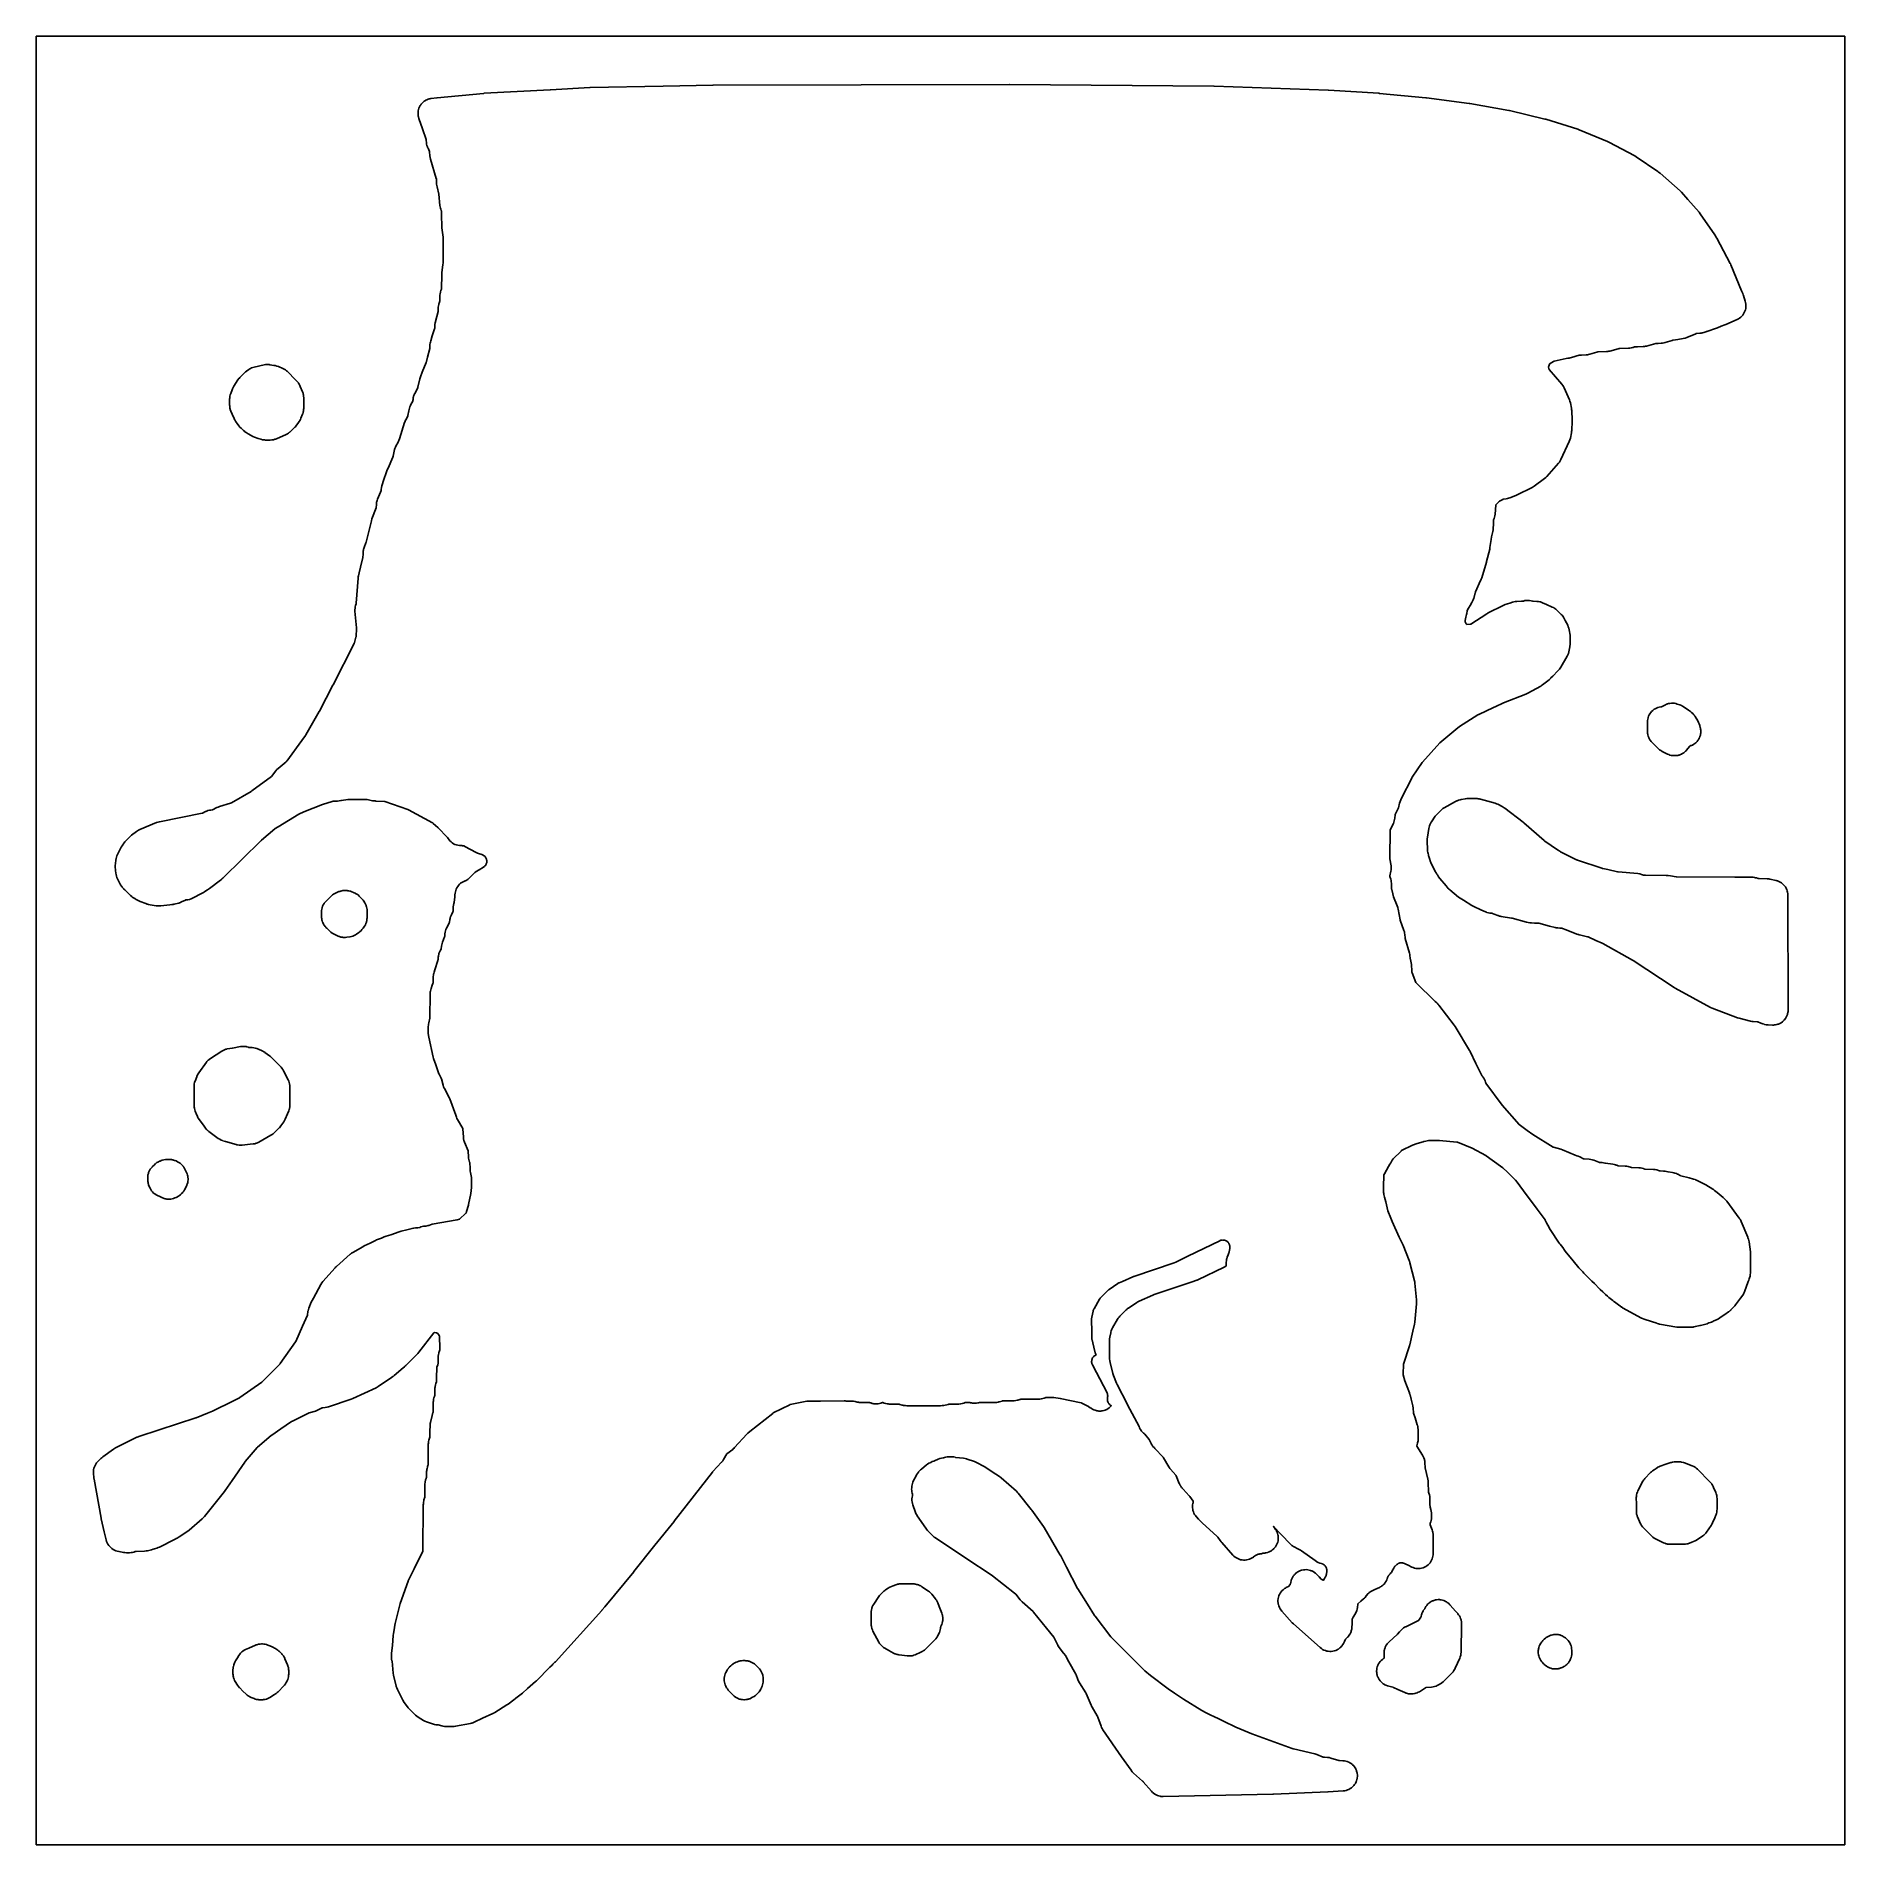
# Model space of a CAD drawing. Header units: millimetres. Extents: x 0 to 300, y 0 to 300.
import ezdxf

# ---------------------------------------------------------------- set-up
doc = ezdxf.new("R2010")
doc.units = ezdxf.units.MM
doc.layers.add('CUT', color=7, linetype='CONTINUOUS')

msp = doc.modelspace()

# ---------------------------------------------------------------- linework, layer by layer
at = {"layer": 'CUT'}
for points in [[(299.9926, 299.9971), (299.9954, 299.9386), (299.9954, 0.0614), (299.9926, 0.0029), (299.954, 0.001), (299.9341, 0), (0.0614, 0), (0.0501, 0.0006), (0.0029, 0.0029), (0.0006, 0.0501), (0, 0.0614), (0, 299.9386), (0.0006, 299.9499), (0.0029, 299.9971), (0.0501, 299.9994), (0.0614, 300), (299.9341, 300), (299.954, 299.999)], [(182.9808, 69.2613), (183.0272, 69.1452), (183.1246, 68.9565), (183.138, 68.9304), (183.1584, 68.8988), (183.2691, 68.7274), (183.3552, 68.6186), (183.4191, 68.5379), (183.5867, 68.3639), (183.675, 68.2883), (183.7704, 68.2068), (183.8072, 68.1783), (183.8486, 68.1461), (183.8563, 68.1373), (183.8762, 68.1146), (184.5832, 67.2221), (184.5895, 67.2139), (184.5941, 67.2077), (184.6367, 67.1417), (184.6459, 67.1251), (184.9232, 66.5901), (184.9575, 66.5239), (185.0878, 66.3014), (185.2403, 66.0936), (185.4133, 65.9026), (185.4847, 65.8385), (185.5713, 65.7529), (185.5737, 65.7505), (186.9222, 64.2785), (186.9354, 64.2634), (186.9863, 64.1946), (186.9973, 64.177), (187.8723, 62.6934), (187.9921, 62.5093), (188.0587, 62.4243), (188.1275, 62.3365), (189.0111, 61.3055), (189.0175, 61.2977), (189.0243, 61.2894), (189.0486, 61.2541), (189.0619, 61.2296), (189.0692, 61.2164), (189.0776, 61.1974), (189.6013, 59.9374), (189.6041, 59.9307), (189.6265, 59.8836), (189.6938, 59.7397), (189.6997, 59.7294), (189.7108, 59.7062), (189.7524, 59.6372), (189.77, 59.608), (189.8031, 59.5509), (189.8131, 59.5366), (189.8392, 59.4934), (189.908, 59.4015), (189.9285, 59.3723), (189.9408, 59.3577), (189.9882, 59.2944), (190.0597, 59.2163), (190.069, 59.2053), (190.1082, 59.1627), (190.24, 59.0192), (190.2401, 59.0192), (191.2555, 57.9141), (191.3067, 57.8546), (191.3273, 57.8273), (191.3541, 57.7919), (191.9143, 56.9984), (191.9398, 56.9583), (191.9462, 56.9481), (191.9218, 56.8728), (191.9172, 56.8587), (191.8867, 56.7467), (191.8549, 56.63), (191.8145, 56.3965), (191.8076, 56.3057), (191.7965, 56.1602), (191.7995, 55.9928), (191.8008, 55.9232), (191.8065, 55.8738), (191.8065, 55.8737), (191.8276, 55.6878), (191.8766, 55.4559), (191.9473, 55.2297), (192.0391, 55.0112), (192.1512, 54.8024), (192.2825, 54.6051), (192.3927, 54.4696), (192.432, 54.4212), (192.776, 54.0366), (192.9076, 53.9027), (192.9412, 53.8685), (193.4144, 53.4305), (195.9134, 51.1176), (195.9352, 51.0961), (195.9402, 51.0912), (195.9427, 51.0888), (195.9451, 51.0865), (195.9624, 51.0695), (195.984, 51.0457), (196.0083, 51.0189), (196.3894, 50.479), (196.5585, 50.2652), (196.626, 50.1888), (196.6697, 50.1336), (198.5021, 48.0641), (198.6771, 47.8853), (198.8691, 47.7249), (199.0761, 47.5846), (199.2962, 47.4656), (199.527, 47.3691), (199.7664, 47.2963), (200.0118, 47.2477), (200.2608, 47.2239), (200.511, 47.2251), (200.7598, 47.2513), (201.0047, 47.3023), (201.2433, 47.3774), (201.4732, 47.4761), (201.6921, 47.5972), (201.8978, 47.7396), (201.8984, 47.74), (201.9224, 47.7585), (202.0898, 47.8872), (202.1281, 47.915), (202.1476, 47.9291), (202.1586, 47.9366), (202.1663, 47.9418), (202.2151, 47.9712), (202.2884, 48.0153), (202.3085, 48.0258), (202.3284, 48.0356), (202.3725, 48.0572), (202.4673, 48.1004), (202.6978, 48.2052), (202.7423, 48.223), (202.7526, 48.2271), (202.7755, 48.2293), (202.7897, 48.2306), (202.8025, 48.2318), (202.8232, 48.2338), (202.8535, 48.2366), (202.8639, 48.2372), (202.9377, 48.241), (203.2006, 48.283), (203.2257, 48.2898), (203.4576, 48.3527), (203.4889, 48.363), (203.5234, 48.3744), (203.5389, 48.3791), (203.5431, 48.3803), (203.5756, 48.3874), (203.585, 48.3894), (203.6271, 48.394), (203.783, 48.4021), (203.8998, 48.4199), (204.027, 48.4393), (204.2662, 48.5004), (204.3618, 48.5351), (204.4983, 48.5847), (204.7208, 48.6916), (204.8862, 48.7921), (204.9318, 48.8198), (204.9804, 48.8564), (205.1291, 48.9683), (205.2182, 49.0503), (205.3107, 49.1354), (205.475, 49.3197), (205.561, 49.4378), (205.6203, 49.5193), (205.6954, 49.6473), (205.7453, 49.7322), (205.8486, 49.9565), (205.9293, 50.1898), (205.9865, 50.4299), (206.0046, 50.5623), (206.0199, 50.6746), (206.0241, 50.7911), (206.0289, 50.9213), (206.0221, 51.0304), (206.0135, 51.1677), (205.9945, 51.2846), (205.9739, 51.4114), (205.9119, 51.6448), (205.9105, 51.65), (205.8239, 51.8812), (205.74, 52.0516), (205.7149, 52.1027), (205.6706, 52.1738), (205.5845, 52.3123), (205.2895, 52.7384), (205.2851, 52.7448), (205.2845, 52.7457), (205.2512, 52.7937), (205.2478, 52.7987), (205.2477, 52.7988), (205.2276, 52.8312), (205.2314, 52.8276), (205.2553, 52.805), (206.5108, 51.4926), (208.0748, 49.8578), (208.2433, 49.7003), (208.2793, 49.6666), (208.3957, 49.5801), (208.5039, 49.4996), (208.5663, 49.4633), (208.7458, 49.3587), (209.182, 49.1363), (209.6953, 48.8746), (209.7213, 48.8607), (209.7375, 48.8521), (209.7469, 48.8468), (209.7508, 48.8447), (209.7682, 48.834), (209.8324, 48.7948), (209.8451, 48.7864), (209.8845, 48.7591), (212.1345, 47.1369), (212.38, 46.9807), (212.4379, 46.9527), (212.438, 46.9527), (212.642, 46.8542), (212.9391, 46.7314), (213.2097, 46.6374), (213.2241, 46.6333), (213.2386, 46.6292), (213.279, 46.6155), (213.3488, 46.5919), (213.4168, 46.5613), (213.4497, 46.5465), (213.5457, 46.4913), (213.6359, 46.4271), (213.7194, 46.3545), (213.7954, 46.274), (213.8633, 46.1865), (213.9222, 46.0928), (213.9718, 45.9938), (214.0115, 45.8905), (214.0181, 45.8667), (214.0409, 45.7838), (214.0598, 45.6747), (214.0628, 45.6346), (214.068, 45.5643), (214.0652, 45.448), (214.0638, 45.4287), (214.058, 45.368), (214.0004, 44.8955), (213.9955, 44.8626), (213.9908, 44.8307), (213.9887, 44.8186), (213.9872, 44.8103), (213.9688, 44.7304), (213.9675, 44.7246), (213.9592, 44.6886), (213.9206, 44.5762), (213.8679, 44.463), (213.8622, 44.4522), (213.8582, 44.4446), (213.826, 44.3876), (213.7137, 44.2004), (213.5423, 43.9147), (213.5218, 43.8841), (213.509, 43.865), (213.4594, 43.8872), (213.4543, 43.8895), (213.2484, 43.9944), (213.2289, 44.0051), (213.1907, 44.0303), (213.1556, 44.0596), (213.1398, 44.0752), (212.8038, 44.4265), (212.3785, 44.871), (212.2036, 45.037), (212.0733, 45.1387), (212.0135, 45.1854), (211.81, 45.3147), (211.6946, 45.3733), (211.595, 45.4239), (211.5043, 45.4595), (211.3704, 45.5119), (211.1385, 45.5778), (210.9012, 45.621), (210.6658, 45.6408), (210.6609, 45.6412), (210.4198, 45.6381), (210.18, 45.6118), (209.944, 45.5626), (209.8923, 45.5465), (209.7137, 45.4908), (209.4915, 45.3972), (209.2793, 45.2826), (209.0792, 45.1481), (208.8929, 44.9949), (208.858, 44.96), (208.7223, 44.8245), (208.6318, 44.7148), (208.5688, 44.6384), (208.5061, 44.5454), (208.434, 44.4384), (208.3191, 44.2264), (208.2252, 44.0043), (208.1885, 43.8871), (208.1531, 43.7742), (208.0968, 43.5584), (208.0295, 43.3005), (208.026, 43.2886), (208.0237, 43.2804), (208.0085, 43.2402), (207.9852, 43.204), (207.9725, 43.1874), (207.7135, 42.866), (207.7134, 42.8659), (207.7016, 42.8519), (207.6752, 42.8248), (207.6444, 42.8071), (207.6424, 42.806), (207.6284, 42.7992), (207.6258, 42.7979), (207.6081, 42.7899), (207.4351, 42.7111), (207.347, 42.6657), (207.2162, 42.5982), (207.0568, 42.4949), (207.0095, 42.4642), (206.9708, 42.4333), (206.817, 42.3106), (206.6405, 42.1387), (206.4818, 41.9504), (206.3424, 41.7473), (206.2237, 41.5315), (206.1367, 41.3282), (206.1268, 41.305), (206.0526, 41.0702), (206.0106, 40.8705), (206.0019, 40.8291), (205.9982, 40.7951), (205.9752, 40.5843), (205.9727, 40.338), (205.9944, 40.0926), (206.0259, 39.9265), (206.0402, 39.8506), (206.1016, 39.6414), (206.1096, 39.6143), (206.2019, 39.3859), (206.2081, 39.3741), (206.3162, 39.1677), (206.4514, 38.9619), (206.495, 38.908), (206.6063, 38.7703), (208.3338, 36.8363), (208.5421, 36.629), (212.9655, 32.7171), (212.9756, 32.7081), (213.1705, 32.5524), (213.3799, 32.4168), (213.5975, 32.3051), (213.6019, 32.3028), (213.834, 32.2115), (213.96, 32.176), (214.0742, 32.1438), (214.3198, 32.1004), (214.5686, 32.0816), (214.818, 32.0878), (215.0656, 32.1187), (215.3088, 32.1742), (215.5453, 32.2537), (215.7727, 32.3563), (215.9508, 32.4592), (215.9887, 32.4811), (216.1912, 32.6268), (216.2455, 32.6748), (216.3782, 32.792), (216.5059, 32.9297), (216.5478, 32.975), (216.6983, 33.1739), (216.7354, 33.2348), (216.8283, 33.3869), (216.9363, 33.6118), (216.9908, 33.7413), (217.0083, 33.7829), (217.1494, 34.0751), (217.1592, 34.094), (217.1592, 34.0941), (217.1594, 34.0944), (217.1599, 34.0952), (217.1651, 34.1035), (217.1823, 34.1311), (217.2129, 34.1625), (217.2157, 34.165), (217.2289, 34.1765), (217.309, 34.2427), (217.3365, 34.2654), (217.51, 34.423), (217.5965, 34.5179), (217.6679, 34.5961), (217.8089, 34.7833), (217.8987, 34.9291), (217.9318, 34.9828), (218.0354, 35.1929), (218.1176, 35.4084), (218.1189, 35.4118), (218.1356, 35.472), (218.1816, 35.6376), (218.2031, 35.7578), (218.2228, 35.8683), (218.2264, 35.9108), (218.2423, 36.1018), (218.2608, 36.61), (218.2901, 37.4162), (218.2913, 37.436), (218.2914, 37.4371), (218.2917, 37.4389), (218.2919, 37.4406), (218.2969, 37.4766), (218.3143, 37.5136), (218.3174, 37.519), (218.3241, 37.5309), (218.4643, 37.7646), (218.8253, 38.3664), (218.855, 38.4223), (218.9481, 38.5977), (219.046, 38.8405), (219.1179, 39.0923), (219.1628, 39.3479), (219.1632, 39.3502), (219.1645, 39.3614), (219.1833, 39.5154), (219.2009, 39.7589), (219.2, 39.7945), (219.1984, 39.8585), (219.2, 39.9299), (219.2266, 39.9557), (219.2427, 39.9713), (219.7356, 40.4057), (220.162, 40.7815), (220.2981, 40.9108), (220.4241, 41.05), (220.6235, 41.2875), (220.9609, 41.6895), (220.9743, 41.7047), (221.0051, 41.7395), (221.0136, 41.7486), (221.0196, 41.755), (221.1113, 41.8432), (221.207, 41.9173), (221.2847, 41.9651), (221.3154, 41.9841), (221.334, 41.9942), (221.3934, 42.0245), (222.0576, 42.3416), (222.8014, 42.6967), (222.9442, 42.7741), (223.0281, 42.8196), (223.1525, 42.9047), (223.2409, 42.9653), (223.4375, 43.132), (223.616, 43.3182), (223.7592, 43.5024), (223.7593, 43.5024), (223.7743, 43.5218), (223.9108, 43.7405), (224.0241, 43.9722), (224.0915, 44.1561), (224.1128, 44.2143), (224.1164, 44.2257), (224.1294, 44.2678), (224.1608, 44.3534), (224.1639, 44.3617), (224.2081, 44.455), (224.2149, 44.4665), (224.2607, 44.5438), (224.3241, 44.6318), (224.3269, 44.6353), (224.3353, 44.6459), (224.3678, 44.685), (224.3717, 44.6897), (224.3863, 44.7065), (224.6016, 44.954), (224.7102, 45.095), (224.7827, 45.1889), (224.8356, 45.2777), (224.9346, 45.4437), (225.1763, 45.9097), (225.1877, 45.9303), (225.2096, 45.9697), (225.2207, 45.9884), (225.2536, 46.0378), (225.2933, 46.0973), (225.3774, 46.1975), (225.3847, 46.2053), (225.3847, 46.2054), (225.3923, 46.2134), (225.4171, 46.2385), (225.4405, 46.2621), (225.5739, 46.3896), (225.629, 46.4422), (225.675, 46.4841), (225.69, 46.4971), (225.7836, 46.5702), (225.8676, 46.6232), (225.8717, 46.6258), (225.8726, 46.6264), (225.8737, 46.6271), (225.8792, 46.6306), (225.9124, 46.6472), (225.9804, 46.6812), (226.0162, 46.6948), (226.0861, 46.7215), (226.0863, 46.7215), (226.0889, 46.7222), (226.0906, 46.7227), (226.1952, 46.751), (226.2031, 46.7523), (226.3068, 46.7696), (226.4091, 46.7762), (226.4092, 46.7762), (226.4197, 46.7769), (226.4937, 46.7743), (226.5327, 46.773), (226.5797, 46.7666), (226.6448, 46.7578), (226.7548, 46.7316), (226.7994, 46.7161), (226.867, 46.6927), (226.8853, 46.6853), (226.9281, 46.6667), (226.9425, 46.6605), (227.7823, 46.2718), (227.8401, 46.2432), (227.841, 46.2428), (227.8582, 46.2337), (227.9118, 46.2018), (227.9236, 46.1948), (227.9261, 46.1933), (227.9269, 46.1928), (227.9432, 46.1831), (228.1561, 46.07), (228.3788, 45.9779), (228.6094, 45.9076), (228.8456, 45.86), (229.0854, 45.8352), (229.3264, 45.8337), (229.5664, 45.8554), (229.8033, 45.9001), (230.0347, 45.9674), (230.2586, 46.0567), (230.4728, 46.1671), (230.6754, 46.2977), (230.8645, 46.4471), (231.0383, 46.6141), (231.1952, 46.797), (231.3338, 46.9942), (231.4528, 47.2038), (231.551, 47.4239), (231.6276, 47.6524), (231.6818, 47.8873), (231.7132, 48.1263), (231.7213, 48.3671), (231.7088, 49.2506), (231.7324, 50.4267), (231.7271, 50.646), (231.7082, 50.9252), (231.7091, 51.0285), (231.7048, 51.123), (231.7048, 51.2404), (231.6896, 51.5159), (231.644, 51.7879), (231.6399, 51.8027), (231.6342, 51.8429), (231.5871, 52.0486), (231.5229, 52.2496), (231.216, 53.0865), (231.1911, 53.1637), (231.186, 53.1809), (231.1808, 53.2048), (231.1914, 53.2397), (231.1985, 53.2577), (231.2351, 53.3442), (231.3187, 53.5725), (231.3797, 53.8078), (231.4177, 54.0479), (231.4321, 54.2905), (231.4343, 54.494), (231.4395, 54.7242), (231.4375, 54.7964), (231.4379, 54.8373), (231.4328, 54.9638), (231.4324, 54.9783), (231.4321, 54.9803), (231.4276, 55.093), (231.3911, 55.3463), (231.329, 55.5946), (231.2077, 55.9913), (231.2031, 56.0077), (231.1994, 56.0255), (231.187, 56.5314), (231.165, 57.4233), (231.1418, 57.7074), (231.1387, 57.7228), (231.1346, 57.7742), (231.0816, 58.0476), (230.9986, 58.3134), (230.9382, 58.4745), (230.9314, 58.4943), (230.922, 58.5317), (230.8834, 60.1004), (230.865, 60.3475), (230.8616, 60.3668), (230.8602, 60.3862), (230.8587, 60.3949), (230.8582, 60.402), (230.8142, 60.6505), (230.3851, 62.5206), (230.382, 62.5358), (230.3722, 62.6099), (230.3712, 62.6274), (230.3446, 63.3304), (230.3445, 63.3333), (230.3207, 63.5954), (230.3076, 63.6614), (230.3064, 63.6739), (230.2795, 63.8029), (230.2695, 63.8536), (230.268, 63.8583), (230.2533, 63.9293), (230.1738, 64.1778), (230.069, 64.4167), (229.9398, 64.6433), (229.0004, 66.1079), (228.9921, 66.1215), (228.9956, 66.1404), (228.9998, 66.1571), (229.1226, 66.5964), (229.1426, 66.6833), (229.1746, 66.8224), (229.2014, 67.0219), (229.2055, 67.0522), (229.2061, 67.0667), (229.2149, 67.2839), (229.2148, 67.307), (229.2084, 68.4089), (229.2056, 68.9033), (229.1913, 69.1561), (229.1515, 69.4061), (229.0995, 69.6024), (229.0867, 69.6509), (229.0865, 69.6514), (228.7042, 70.8459), (228.4549, 71.6251), (228.4534, 71.63), (228.4492, 71.6481), (228.4422, 71.6776), (228.4386, 71.7027), (228.4378, 71.7116), (228.4366, 71.7253), (228.3952, 72.3809), (228.3707, 72.6058), (228.3574, 72.6719), (228.3261, 72.8276), (228.0531, 73.9237), (228.0531, 73.9238), (227.8731, 74.6466), (227.8646, 74.6806), (227.8482, 74.7315), (227.8166, 74.8396), (227.7971, 74.8908), (227.763, 74.9971), (226.9916, 76.9444), (226.7565, 77.9386), (226.7439, 78.1515), (226.8008, 79.5969), (226.8018, 79.6136), (226.8065, 79.6497), (226.8145, 79.6854), (226.8191, 79.701), (227.7891, 82.7484), (227.8092, 82.822), (227.8092, 82.8221), (227.8442, 82.9506), (228.3559, 85.1931), (228.6208, 86.354), (228.622, 86.3591), (228.6742, 86.6871), (228.9557, 89.7596), (228.9661, 89.991), (228.9624, 90.0683), (228.966, 90.1561), (228.9538, 90.3887), (228.6771, 93.171), (228.677, 93.1721), (228.677, 93.1723), (228.6743, 93.1998), (228.6705, 93.2217), (228.6527, 93.3566), (228.6203, 93.5121), (228.6128, 93.5553), (227.8671, 96.5563), (227.8662, 96.5594), (227.8585, 96.5905), (227.843, 96.6385), (227.8089, 96.7552), (227.788, 96.8094), (227.7529, 96.9181), (226.7321, 99.4691), (226.6371, 99.678), (226.0614, 100.8042), (224.9371, 103.3956), (224.6944, 103.955), (224.2212, 105.1858), (223.8559, 106.6392), (223.8559, 106.6393), (223.6606, 107.4167), (223.5404, 107.8949), (223.5094, 108.0182), (223.4671, 108.1864), (223.4505, 108.5436), (223.4595, 108.8591), (223.4672, 109.1258), (223.4703, 109.236), (223.52, 110.968), (223.5327, 111.0939), (223.5351, 111.1133), (223.5392, 111.1327), (223.5406, 111.1359), (223.6168, 111.2926), (224.3237, 112.5329), (224.5484, 112.9271), (224.6677, 113.1363), (224.9069, 113.556), (225.0763, 113.7927), (226.3896, 115.0785), (226.4037, 115.0916), (226.4362, 115.1174), (226.4711, 115.1398), (226.488, 115.1489), (228.2655, 116.045), (229.0485, 116.3501), (230.0347, 116.5986), (230.174, 116.6337), (230.4926, 116.714), (230.7435, 116.7772), (230.942, 116.8151), (231.5814, 116.8508), (232.7909, 116.8533), (235.6475, 116.5461), (235.6678, 116.5434), (235.7222, 116.5315), (235.7286, 116.5291), (238.1815, 115.549), (240.4255, 114.3213), (240.4569, 114.3029), (240.5096, 114.2678), (242.887, 112.5813), (243.2839, 112.2991), (244.0254, 111.5812), (245.3799, 110.2252), (245.6301, 109.9215), (247.1484, 107.8804), (247.6946, 107.1461), (248.9763, 105.4229), (248.9764, 105.4228), (249.8015, 104.3135), (249.9611, 104.0989), (250.2702, 103.6827), (250.2715, 103.6809), (250.3083, 103.6209), (250.3161, 103.6062), (250.5314, 103.1744), (250.5314, 103.1743), (250.9296, 102.3759), (250.9314, 102.3728), (250.9393, 102.357), (251.1015, 102.0775), (252.6243, 99.8055), (252.6312, 99.7952), (252.7594, 99.6207), (253.2028, 99.0692), (253.5008, 98.6418), (253.5159, 98.6218), (253.6147, 98.491), (254.9372, 96.8706), (255.885, 95.7093), (256.0409, 95.5355), (256.1252, 95.45), (256.1944, 95.3732), (256.4647, 95.1054), (256.4689, 95.1011), (256.527, 95.0304), (256.6959, 94.8444), (258.0503, 93.496), (258.4514, 93.0889), (259.3295, 92.1976), (259.3942, 92.1342), (259.8568, 91.6975), (260.0767, 91.4786), (260.2492, 91.3222), (260.2905, 91.2881), (260.6037, 90.9924), (260.7146, 90.8982), (260.8054, 90.8212), (260.8457, 90.7906), (260.8754, 90.7647), (261.5169, 90.2759), (261.7052, 90.1205), (261.8018, 90.0446), (262.6777, 89.3914), (262.7709, 89.3203), (262.8058, 89.2959), (262.8064, 89.2954), (262.8069, 89.2951), (262.9288, 89.2094), (262.9541, 89.1944), (262.9568, 89.1925), (263.1088, 89.1024), (263.1134, 89.0995), (263.1173, 89.0974), (263.1228, 89.0941), (266.2917, 87.3778), (266.4871, 87.2827), (266.5218, 87.2694), (266.5338, 87.2636), (266.738, 87.1858), (267.9544, 86.7825), (268.8, 86.4999), (268.8429, 86.4878), (268.8835, 86.4744), (269.0634, 86.4221), (269.2466, 86.3835), (272.1284, 85.8878), (272.3487, 85.8599), (272.5707, 85.8517), (273.5552, 85.8589), (274.0739, 85.858), (274.4625, 85.8569), (274.7436, 85.872), (274.8304, 85.8866), (274.9698, 85.9056), (275.1775, 85.9521), (275.2229, 85.9643), (275.9211, 86.1223), (276.0628, 86.1588), (276.2853, 86.223), (276.9318, 86.3775), (277.1365, 86.4358), (277.3355, 86.5112), (277.4431, 86.5573), (277.6861, 86.6275), (277.895, 86.698), (278.0969, 86.7865), (278.2902, 86.8925), (278.4464, 86.9874), (278.8218, 87.1483), (279.0494, 87.2598), (279.2644, 87.3937), (280.2886, 88.1061), (280.4903, 88.2286), (280.7267, 88.3914), (280.7401, 88.4031), (280.7586, 88.4159), (280.9765, 88.6075), (281.0237, 88.6541), (281.0682, 88.6947), (281.1036, 88.7331), (281.611, 89.2343), (281.7503, 89.3836), (281.877, 89.5438), (282.3668, 90.2182), (282.5502, 90.4355), (282.71, 90.6465), (283.0542, 91.1549), (283.1632, 91.3311), (283.2572, 91.5158), (283.3355, 91.7075), (283.9586, 93.4331), (284.0562, 93.6472), (284.1398, 93.8978), (284.1833, 94.0555), (284.1885, 94.07), (284.2694, 94.3411), (284.2913, 94.4641), (284.318, 94.5808), (284.3481, 94.8), (284.3587, 95.0209), (284.3675, 97.4262), (284.372, 97.5919), (284.3702, 97.7782), (284.3688, 97.7947), (284.3694, 97.9496), (284.3492, 98.2599), (284.3475, 98.2936), (284.3417, 98.3324), (284.1139, 100.0239), (284.0755, 100.238), (284.0186, 100.448), (284.0057, 100.4834), (284.0047, 100.4872), (283.927, 100.7007), (283.8944, 100.7791), (282.8102, 103.3848), (282.7226, 103.5729), (282.7224, 103.5733), (282.7221, 103.574), (282.6704, 103.6654), (282.6549, 103.697), (282.6359, 103.7263), (282.621, 103.7526), (282.574, 103.8218), (282.4916, 103.9489), (280.4194, 106.7597), (280.2263, 106.9911), (280.1701, 107.0439), (280.1546, 107.0624), (279.9335, 107.2688), (279.9185, 107.2812), (279.8415, 107.3525), (278.8182, 108.1906), (278.3754, 108.5565), (278.2494, 108.6464), (278.2003, 108.683), (278.1853, 108.6922), (278.0869, 108.7624), (276.9313, 109.4689), (276.7445, 109.5725), (275.4182, 110.235), (275.2063, 110.3276), (275.1834, 110.3376), (274.9392, 110.4157), (274.8914, 110.4283), (274.1842, 110.615), (272.8164, 110.9762), (272.7964, 110.9821), (272.7126, 111.0145), (272.6939, 111.0236), (272.3194, 111.2183), (272.2495, 111.2547), (272.0514, 111.347), (271.846, 111.4216), (271.8224, 111.4279), (271.814, 111.4309), (271.6064, 111.4855), (271.3948, 111.5222), (270.6741, 111.6152), (270.6472, 111.626), (270.4152, 111.6943), (270.1776, 111.7397), (269.9368, 111.7621), (269.3698, 111.7871), (269.3497, 111.7885), (269.3067, 111.7951), (269.2646, 111.8062), (269.2456, 111.813), (269.0965, 111.8704), (268.8245, 111.9575), (268.5443, 112.0131), (268.2596, 112.0364), (266.876, 112.0701), (266.8347, 112.0806), (266.8148, 112.0876), (266.6568, 112.1474), (266.6159, 112.1603), (266.6147, 112.1608), (266.6049, 112.1638), (266.3909, 112.2315), (266.3783, 112.234), (266.3604, 112.2396), (266.0992, 112.2909), (265.834, 112.3141), (264.6044, 112.356), (264.5873, 112.3621), (264.4519, 112.4151), (264.2473, 112.4851), (264.0374, 112.5371), (263.8238, 112.5708), (263.8058, 112.572), (263.7926, 112.5742), (263.5713, 112.5905), (263.5563, 112.5909), (263.5419, 112.592), (262.4276, 112.626), (262.3946, 112.6346), (262.3744, 112.6417), (262.2055, 112.7071), (262.0496, 112.7579), (261.9644, 112.7905), (261.7377, 112.8534), (261.5061, 112.8947), (261.4938, 112.8963), (260.29, 113.053), (260.176, 113.0881), (259.9522, 113.1353), (259.7251, 113.1617), (259.274, 113.1935), (259.2552, 113.1953), (259.2394, 113.198), (259.2067, 113.2064), (259.1854, 113.2139), (258.3483, 113.538), (258.3398, 113.5413), (258.1002, 113.6204), (257.8539, 113.6749), (257.6034, 113.7044), (256.7439, 113.7616), (256.7228, 113.7637), (256.6882, 113.7699), (256.6765, 113.7745), (256.659, 113.7829), (256.0193, 114.1119), (255.7859, 114.2172), (255.543, 114.298), (255.2691, 114.3738), (253.1723, 115.2725), (253.1698, 115.2733), (253.164, 115.2758), (252.8687, 115.3813), (251.6862, 115.7219), (251.6775, 115.7246), (251.6429, 115.7377), (251.6413, 115.7386), (248.2357, 117.8366), (247.3138, 118.4816), (245.9554, 119.4721), (243.155, 122.7005), (240.4585, 126.3342), (240.4543, 126.3401), (240.4532, 126.3419), (240.4431, 126.369), (240.436, 126.3924), (240.4018, 126.5156), (240.3261, 126.7448), (240.2286, 126.9657), (240.1103, 127.1761), (239.9722, 127.3742), (239.9533, 127.3987), (239.859, 127.521), (239.848, 127.536), (239.8054, 127.6042), (239.7967, 127.6207), (238.8055, 129.6256), (237.8449, 131.5686), (237.7741, 131.6979), (237.7457, 131.7499), (235.3511, 135.7284), (235.1971, 135.9551), (232.6796, 139.2564), (232.5604, 139.401), (232.4957, 139.4686), (232.4754, 139.493), (232.3342, 139.6371), (232.0577, 139.8976), (228.8158, 143.0368), (228.2201, 144.664), (228.1879, 144.7615), (228.1713, 144.8307), (228.1681, 144.8522), (228.1603, 144.9178), (228.1132, 146.0428), (228.0884, 146.3047), (228.0362, 146.5626), (227.8995, 147.0926), (227.8501, 147.5045), (227.8177, 147.7052), (227.7692, 147.9026), (227.0721, 150.3086), (227.067, 150.328), (227.0519, 150.4128), (227.05, 150.4327), (227.0115, 150.9844), (227.0113, 150.9874), (226.984, 151.2207), (226.9349, 151.4504), (226.8644, 151.6745), (226.2359, 153.3877), (226.2302, 153.4046), (226.2218, 153.4364), (226.2198, 153.4469), (225.9281, 155.1982), (225.8751, 155.4293), (225.8607, 155.4928), (225.7593, 155.7761), (225.1404, 157.2243), (225.1384, 157.2293), (225.1277, 157.2614), (225.0097, 157.7346), (224.8344, 158.4674), (224.8325, 158.4764), (224.8301, 158.4929), (224.8289, 158.5124), (224.7926, 159.5162), (224.7738, 159.7451), (224.734, 159.9714), (224.6736, 160.193), (224.5353, 160.622), (224.5297, 160.6411), (224.5233, 160.6717), (224.5253, 160.6874), (224.5286, 160.7042), (224.6975, 161.473), (224.7368, 161.7023), (224.7546, 161.9343), (224.7507, 162.1669), (224.7253, 162.3982), (224.7245, 162.403), (224.7242, 162.4058), (224.5435, 163.5558), (224.5428, 163.5611), (224.5366, 163.6418), (224.5364, 163.6602), (224.5922, 168.3391), (225.113, 169.4097), (225.2023, 169.6165), (225.2726, 169.8305), (225.3234, 170.0499), (225.3542, 170.273), (225.4065, 170.8384), (225.4086, 170.8562), (225.4124, 170.8763), (225.4185, 170.8916), (225.4264, 170.908), (225.7626, 171.5623), (225.8656, 171.7902), (225.9453, 172.0272), (226.1548, 172.7711), (226.478, 173.5873), (228.1625, 176.952), (228.1992, 177.0198), (228.2403, 177.0851), (229.8848, 179.5225), (229.9319, 179.5785), (232.8246, 182.7853), (235.8093, 185.2554), (236.03, 185.4337), (236.0498, 185.4488), (236.0914, 185.4773), (239.1488, 187.4336), (239.2168, 187.474), (239.2873, 187.5097), (240.5731, 188.1095), (241.6354, 188.6051), (242.2451, 188.8896), (243.1752, 189.3235), (243.1754, 189.3236), (243.1755, 189.3236), (243.2948, 189.3792), (243.2953, 189.3795), (243.3314, 189.3956), (243.3639, 189.4088), (243.3687, 189.4107), (247.0803, 190.8466), (247.4031, 190.9988), (249.5465, 192.2033), (249.7072, 192.3017), (249.8599, 192.4119), (250.9349, 193.251), (251.1737, 193.4632), (251.2017, 193.4915), (251.258, 193.5423), (251.5784, 193.8721), (252.4192, 194.7218), (252.5637, 194.8809), (252.6121, 194.9443), (252.6675, 195.0065), (252.7956, 195.1777), (252.9086, 195.3592), (253.9415, 197.1876), (254.0503, 197.404), (254.1376, 197.63), (254.2026, 197.8633), (254.3344, 198.4432), (254.3816, 198.7246), (254.3861, 198.8097), (254.391, 198.8348), (254.4271, 199.083), (254.4382, 199.3335), (254.4305, 200.627), (254.4101, 200.9306), (254.3531, 201.2295), (254.2058, 201.8073), (254.1294, 202.0531), (254.0283, 202.2897), (253.6313, 203.1001), (253.5191, 203.3044), (253.3314, 203.6113), (253.2166, 203.7827), (253.0882, 203.944), (252.9468, 204.0942), (252.2326, 204.7929), (252.069, 204.9395), (251.8931, 205.0711), (251.7064, 205.1868), (251.6881, 205.196), (251.6643, 205.2108), (251.4593, 205.3135), (250.5341, 205.7249), (249.8596, 206.0284), (249.6441, 206.1136), (249.6138, 206.1224), (249.6085, 206.1245), (249.5246, 206.1484), (249.4216, 206.1785), (249.4147, 206.1798), (249.3836, 206.1887), (249.1537, 206.2316), (248.9207, 206.2528), (248.2967, 206.2803), (248.2914, 206.2806), (248.2477, 206.2861), (248.2463, 206.2863), (248.2099, 206.2951), (248.1849, 206.303), (247.9444, 206.3658), (247.6988, 206.4043), (247.6861, 206.4051), (247.6813, 206.4058), (247.5844, 206.4108), (247.4506, 206.4184), (247.444, 206.4181), (247.4327, 206.4186), (247.2117, 206.408), (247.2023, 206.4076), (247.2018, 206.4076), (247.184, 206.4067), (246.9378, 206.3701), (246.6964, 206.3092), (246.6374, 206.2911), (246.6038, 206.2835), (246.5666, 206.2787), (246.5533, 206.2778), (246.5487, 206.2776), (246.378, 206.2714), (245.5672, 206.242), (245.3306, 206.2221), (245.0969, 206.1799), (244.8682, 206.1156), (244.4359, 205.9717), (243.6501, 205.7101), (243.4154, 205.6132), (243.3265, 205.5766), (240.8492, 204.3446), (240.7768, 204.3032), (240.6001, 204.2023), (237.9527, 202.4819), (237.9352, 202.4712), (237.8959, 202.4513), (237.887, 202.4491), (237.8591, 202.4462), (237.8415, 202.4456), (237.3246, 202.4402), (237.1954, 202.5361), (237.0348, 202.8637), (237.015, 203.0781), (237.1248, 203.649), (237.194, 203.8461), (237.2471, 204.0513), (237.2825, 204.2602), (237.3359, 204.6826), (237.3388, 204.7019), (237.3454, 204.73), (237.3494, 204.7387), (237.3589, 204.7556), (237.5652, 205.1039), (237.837, 205.5628), (238.1537, 206.0882), (238.2603, 206.2844), (238.279, 206.3276), (238.2813, 206.3318), (238.3071, 206.3924), (238.349, 206.4894), (238.3514, 206.4966), (238.3676, 206.5347), (238.3693, 206.54), (238.4358, 206.7444), (238.6934, 207.6751), (238.7173, 207.7494), (238.75, 207.8303), (239.5906, 209.7089), (239.6556, 209.8542), (239.6664, 209.8782), (239.6791, 209.9125), (239.7259, 210.0284), (239.7472, 210.0955), (239.779, 210.1811), (240.5506, 212.7534), (240.582, 212.868), (241.0873, 214.8987), (241.1403, 215.1793), (241.3126, 216.5015), (241.3719, 216.9559), (241.6026, 217.8248), (241.6605, 218.1074), (241.6619, 218.1235), (241.6669, 218.1483), (241.6916, 218.4304), (241.7065, 218.9213), (241.7042, 219.041), (241.7207, 219.6604), (241.7219, 219.6815), (241.7283, 219.7267), (241.7397, 219.7709), (241.7467, 219.7909), (241.8261, 219.998), (241.9016, 220.2275), (241.9545, 220.4632), (241.9845, 220.7029), (242.0988, 222.2023), (242.1006, 222.2207), (242.1075, 222.2596), (242.1323, 222.2906), (242.1449, 222.3041), (242.6447, 222.8154), (242.6582, 222.8286), (242.6894, 222.8547), (242.7231, 222.8775), (242.7395, 222.8869), (243.2724, 223.1745), (243.2876, 223.1823), (243.3216, 223.1968), (243.3571, 223.2047), (243.3743, 223.2074), (243.8175, 223.2653), (244.0219, 223.3007), (244.2228, 223.3529), (244.4186, 223.4216), (245.4396, 223.8282), (245.6324, 223.9146), (248.1117, 225.154), (248.2926, 225.2539), (248.4645, 225.3685), (250.183, 226.6185), (250.395, 226.7912), (250.5868, 226.986), (252.5213, 229.1779), (252.672, 229.3663), (252.8039, 229.5683), (252.9157, 229.7822), (254.2945, 232.7616), (254.4052, 233.0447), (254.4807, 233.3392), (254.65, 234.2194), (254.6794, 234.4122), (254.6936, 234.6067), (254.7465, 236.1601), (254.7465, 236.3301), (254.6936, 237.8869), (254.6795, 238.0803), (254.6504, 238.2721), (254.4805, 239.1597), (254.4106, 239.4374), (254.3095, 239.7053), (253.4437, 241.6525), (253.3368, 241.8652), (253.2101, 242.0667), (253.0648, 242.2552), (250.9643, 244.7283), (250.9535, 244.7416), (250.9324, 244.7717), (250.9235, 244.807), (250.9205, 244.8241), (250.8668, 245.1707), (250.8645, 245.1885), (250.8622, 245.2268), (250.8746, 245.2632), (250.8816, 245.2797), (251.0296, 245.6082), (251.0375, 245.6247), (251.0571, 245.6587), (251.0881, 245.6826), (251.1034, 245.6927), (251.6866, 246.0568), (251.8091, 246.0805), (253.7771, 246.5546), (254.037, 246.5665), (254.2494, 246.5854), (254.4594, 246.6223), (254.6655, 246.6769), (255.9157, 247.0662), (255.9209, 247.0677), (255.9614, 247.0767), (256.0064, 247.0829), (256.025, 247.0841), (256.3197, 247.0952), (257.076, 247.1238), (257.2905, 247.1412), (257.5028, 247.177), (257.7112, 247.2309), (258.8769, 247.5866), (259.0052, 247.6257), (259.0077, 247.6265), (259.0212, 247.6302), (259.0565, 247.6377), (259.0924, 247.6419), (259.1086, 247.6428), (260.4374, 247.6824), (260.7187, 247.7067), (260.8166, 247.7265), (260.9955, 247.7626), (261.6054, 247.9222), (262.5627, 248.1726), (262.5836, 248.1774), (262.6528, 248.1873), (262.6751, 248.1905), (262.6964, 248.1917), (264.1389, 248.2321), (264.2658, 248.2414), (264.3608, 248.2483), (264.5803, 248.284), (264.7958, 248.3392), (264.925, 248.3848), (265.0056, 248.4133), (265.1032, 248.4527), (265.1043, 248.4532), (265.1084, 248.4547), (265.1107, 248.4554), (265.1558, 248.4694), (265.1585, 248.4697), (265.1852, 248.4728), (265.2101, 248.4742), (265.6338, 248.4869), (266.5301, 248.5136), (266.8149, 248.5384), (266.8995, 248.5557), (267.0951, 248.5957), (268.6424, 249.0051), (268.6618, 249.0097), (268.7472, 249.0228), (268.7671, 249.0242), (269.0403, 249.0368), (269.5493, 249.0602), (269.7653, 249.0796), (269.9788, 249.1175), (270.1882, 249.1739), (271.3572, 249.5435), (271.4132, 249.559), (271.4396, 249.5664), (271.491, 249.5767), (271.5234, 249.5832), (272.3228, 249.7145), (273.206, 249.8594), (273.496, 249.925), (273.7761, 250.0244), (275.2565, 250.6516), (275.2762, 250.6592), (275.3197, 250.6721), (275.3644, 250.6801), (275.3854, 250.682), (275.9354, 250.7167), (276.1458, 250.739), (276.3536, 250.7789), (276.3744, 250.7848), (276.3888, 250.7876), (276.5903, 250.8455), (276.9488, 250.9648), (277.075, 251.0062), (277.1218, 251.0224), (278.6849, 251.5427), (278.8923, 251.6221), (279.4991, 251.886), (280.0873, 252.0998), (280.2618, 252.1708), (282.1205, 253.0098), (282.3359, 253.1198), (282.5396, 253.2502), (282.7298, 253.3996), (282.9047, 253.5667), (283.0626, 253.7499), (283.202, 253.9476), (283.3217, 254.1577), (283.4205, 254.3785), (283.4976, 254.6078), (283.5521, 254.8434), (283.5836, 255.0833), (283.5917, 255.325), (283.5765, 255.5664), (283.538, 255.8052), (283.4766, 256.0391), (283.1794, 256.9832), (283.1794, 256.9833), (283.1793, 256.9833), (283.1368, 257.1183), (283.0644, 257.3182), (282.8743, 257.7805), (282.8743, 257.7806), (282.8743, 257.7807), (281.1007, 262.0945), (281.0172, 262.2719), (280.995, 262.319), (278.7603, 266.5147), (278.6264, 266.7352), (278.6146, 266.7547), (278.4121, 267.0495), (278.412, 267.0497), (278.4119, 267.0499), (278.4118, 267.05), (276.0099, 270.5477), (275.8224, 270.7878), (273.9289, 272.9308), (273.9288, 272.9309), (272.8863, 274.1107), (272.666, 274.3307), (269.3394, 277.2629), (269.3393, 277.2629), (269.3393, 277.263), (269.1014, 277.4484), (268.9594, 277.5459), (265.3804, 280.0033), (265.1408, 280.1487), (260.8743, 282.4217), (260.6487, 282.5279), (255.9072, 284.4754), (255.7077, 284.5476), (250.4211, 286.211), (250.2508, 286.258), (244.3914, 287.6557), (244.2503, 287.6851), (237.7933, 288.8367), (237.6789, 288.8543), (230.6009, 289.781), (230.5099, 289.7912), (222.7882, 290.5157), (222.7171, 290.5213), (214.3477, 291.0661), (214.2721, 291.0699), (195.3878, 291.726), (195.3211, 291.7274), (161.4255, 291.9999), (161.3997, 291.9999), (112.2713, 291.8875), (112.225, 291.887), (104.0174, 291.7161), (104.015, 291.7162), (91.8935, 291.4637), (91.8114, 291.4607), (85.2913, 291.1103), (85.2461, 291.1079), (74.3209, 290.5208), (74.2751, 290.5174), (74.2215, 290.5135), (66.5249, 289.7912), (66.4708, 289.7852), (66.4338, 289.781), (65.514, 289.6605), (65.4382, 289.6468), (65.2717, 289.6166), (65.1783, 289.5899), (65.0349, 289.549), (64.8059, 289.4584), (64.6293, 289.3675), (64.5869, 289.3457), (64.3801, 289.2121), (64.1874, 289.0587), (64.0269, 288.9028), (64.0107, 288.8871), (63.9553, 288.8215), (63.8518, 288.699), (63.8034, 288.6286), (63.7122, 288.4962), (63.5931, 288.2805), (63.4959, 288.0543), (63.4214, 287.8195), (63.3781, 287.6148), (63.3704, 287.5786), (63.3647, 287.5272), (63.3433, 287.3338), (63.3405, 287.0876), (63.3619, 286.8423), (63.3858, 286.7146), (63.4073, 286.6002), (63.4763, 286.3638), (64.0794, 284.6218), (64.0794, 284.6217), (64.6847, 282.8733), (64.6864, 282.8682), (64.6992, 282.8184), (64.7034, 282.7921), (64.7058, 282.7684), (64.7391, 282.3203), (64.7684, 282.0816), (64.8205, 281.8468), (64.895, 281.6182), (64.9095, 281.5849), (64.9109, 281.5807), (64.9208, 281.5589), (64.9911, 281.3977), (65.2434, 280.8873), (65.2512, 280.8705), (65.2563, 280.8568), (65.2586, 280.8443), (65.2605, 280.8259), (65.3163, 280.1268), (65.3511, 279.8652), (65.4133, 279.6087), (66.3701, 276.4118), (66.3715, 276.4068), (66.3778, 276.3775), (66.3855, 276.3245), (66.3866, 276.3087), (66.426, 275.4291), (66.4461, 275.2055), (66.4862, 274.9846), (66.7616, 273.7776), (66.9576, 271.9279), (66.9906, 271.7096), (67.0426, 271.4951), (67.1134, 271.286), (67.1927, 271.0819), (67.2015, 271.0593), (67.2034, 271.054), (67.2174, 271.0065), (67.2176, 271.005), (67.2178, 271.0031), (67.218, 271.0012), (67.219, 270.9912), (67.2205, 270.9771), (67.2211, 270.9644), (67.2216, 270.9522), (67.2345, 270.1865), (67.262, 268.5564), (67.2623, 268.536), (67.286, 268.2326), (67.5054, 266.6603), (67.5076, 266.6393), (67.5166, 262.5271), (67.5139, 262.4437), (67.5053, 262.3606), (67.4705, 262.11), (67.2848, 260.7726), (67.2848, 260.7722), (67.2613, 260.4681), (67.2235, 258.0859), (67.2201, 258.0595), (67.2177, 258.0417), (67.2111, 258.0149), (67.2066, 257.997), (67.1997, 257.9767), (67.182, 257.9294), (67.1353, 257.8048), (67.0749, 257.6128), (67.055, 257.5496), (67.0025, 257.2873), (66.9783, 257.0209), (66.9781, 257.0158), (66.9615, 256.5698), (66.9426, 256.0583), (66.9414, 256.0402), (66.9402, 256.031), (66.9396, 256.0262), (66.9391, 256.0227), (66.9387, 256.0201), (66.9362, 256.0016), (66.9237, 255.9647), (66.9152, 255.9446), (66.9048, 255.9201), (66.9056, 255.9198), (66.8856, 255.8692), (66.8298, 255.7282), (66.7996, 255.624), (66.7637, 255.4995), (66.7196, 255.2655), (66.7017, 255.0693), (66.698, 255.0283), (66.6722, 254.4316), (66.6707, 254.4113), (66.6695, 254.4032), (66.6576, 254.3247), (66.6529, 254.305), (66.2228, 252.6822), (66.2116, 252.6295), (66.1714, 252.4404), (66.144, 252.1948), (66.1088, 251.6203), (66.1056, 251.5686), (66.1055, 251.5677), (66.1052, 251.5634), (66.102, 251.5407), (66.0981, 251.5139), (66.0923, 251.4887), (66.089, 251.4777), (66.0856, 251.4664), (65.7007, 250.2788), (65.4357, 249.4614), (65.3794, 249.2593), (65.3403, 249.0532), (65.3186, 248.8445), (65.285, 248.2998), (65.2836, 248.2827), (65.2774, 248.2425), (65.2723, 248.2096), (65.2686, 248.1929), (64.9053, 246.7312), (64.7292, 246.0229), (64.724, 246.0045), (64.7073, 245.9457), (64.6932, 245.9066), (64.6801, 245.8701), (64.0491, 244.283), (63.7423, 243.5116), (63.6777, 243.3288), (63.6275, 243.1416), (63.3208, 241.7912), (63.3195, 241.7861), (63.3045, 241.7382), (63.3023, 241.7329), (63.2946, 241.7142), (63.2844, 241.6932), (62.7805, 240.7169), (62.7497, 240.6502), (62.6873, 240.5148), (62.6124, 240.3052), (62.581, 240.1842), (62.5565, 240.0898), (62.52, 239.8702), (62.5064, 239.7578), (62.4848, 239.5788), (62.4824, 239.562), (62.4747, 239.5263), (62.4609, 239.4929), (62.4533, 239.4775), (62.163, 238.9224), (62.0718, 238.7282), (62.0017, 238.5379), (61.9976, 238.5268), (61.9905, 238.5009), (61.941, 238.3199), (61.8294, 237.831), (61.6584, 237.0813), (61.6571, 237.0761), (61.6551, 237.0697), (61.6417, 237.0274), (61.6315, 237.003), (61.6211, 236.9817), (61.2879, 236.3447), (61.2207, 236.2005), (61.1914, 236.1376), (61.1786, 236.102), (61.1142, 235.9225), (60.2757, 233.2025), (60.2727, 233.1933), (60.2704, 233.1867), (60.2433, 233.1202), (60.236, 233.1052), (60.0177, 232.6814), (59.6692, 232.005), (59.5819, 231.8168), (59.5105, 231.6219), (59.4556, 231.4217), (59.2052, 230.3357), (59.1648, 230.1604), (59.162, 230.1498), (59.1602, 230.1427), (59.1351, 230.0679), (59.1281, 230.0511), (58.426, 228.4821), (58.1842, 227.9417), (58.1741, 227.9156), (58.0943, 227.7107), (57.622, 226.2927), (57.3816, 225.5712), (57.3354, 225.4034), (57.3119, 225.3182), (57.2963, 225.224), (57.269, 225.0592), (57.249, 224.8801), (57.2199, 224.6199), (57.2174, 224.6016), (57.2091, 224.5627), (57.197, 224.5249), (57.1902, 224.5078), (57.1376, 224.3856), (56.6354, 223.218), (56.5407, 222.9598), (56.5066, 222.8212), (56.4751, 222.6927), (56.4391, 222.42), (56.422, 222.1956), (56.3984, 221.8853), (56.3977, 221.879), (56.3967, 221.8681), (56.3948, 221.8571), (56.3903, 221.8309), (56.3805, 221.7944), (56.3751, 221.7785), (55.6873, 219.9187), (55.601, 219.6343), (54.7532, 216.0974), (54.7314, 216.0184), (54.7041, 215.941), (54.3989, 215.161), (54.35, 215.0129), (54.3144, 214.9051), (54.2855, 214.7702), (54.2579, 214.6416), (54.2301, 214.3735), (54.2115, 213.9972), (54.1937, 213.6353), (54.1924, 213.6181), (54.192, 213.6155), (54.1819, 213.5442), (54.1783, 213.5273), (53.7985, 211.9267), (53.5783, 210.9987), (53.4614, 210.5059), (53.4232, 210.3107), (53.4006, 210.113), (53.0948, 205.9761), (53.0926, 205.9543), (53.0747, 205.8613), (53.0686, 205.8402), (52.9895, 205.5909), (52.9265, 205.3519), (52.8874, 205.1077), (52.8726, 204.8609), (52.8822, 204.6139), (53.1279, 201.8451), (53.1324, 201.76), (53.1308, 201.6749), (53.0641, 200.4528), (53.0625, 200.4331), (53.049, 200.3492), (53.0444, 200.3301), (52.7946, 199.4056), (52.789, 199.3867), (52.7584, 199.3075), (52.7499, 199.2898), (49.2345, 192.4225), (49.1784, 192.3247), (46.9895, 188.0372), (46.9763, 188.012), (46.9624, 187.9871), (44.7545, 184.129), (44.7192, 184.0712), (44.7078, 184.0547), (44.6807, 184.0155), (44.0644, 183.1764), (44.0644, 183.1763), (41.5514, 179.7546), (41.5379, 179.7373), (41.4734, 179.6681), (41.4571, 179.6534), (40.1301, 178.5265), (40.1184, 178.5165), (39.9359, 178.3451), (39.7715, 178.1564), (39.0292, 177.2124), (39.0257, 177.2082), (35.7679, 174.8055), (35.715, 174.7687), (35.6602, 174.7347), (32.3792, 172.8243), (32.3596, 172.8137), (32.2714, 172.7755), (32.2502, 172.7685), (30.3804, 172.2102), (30.1638, 172.1345), (29.955, 172.0393), (29.2735, 171.6898), (29.2579, 171.6823), (29.2402, 171.6752), (29.2234, 171.6684), (29.1873, 171.6612), (29.17, 171.659), (28.9511, 171.6357), (28.7225, 171.6008), (28.4981, 171.5448), (28.3677, 171.4991), (28.2798, 171.4683), (28.125, 171.3975), (28.0696, 171.372), (27.6116, 171.1361), (27.5958, 171.1284), (27.5607, 171.1143), (27.5244, 171.1035), (27.5072, 171.0997), (20.4542, 169.7062), (20.2122, 169.6457), (19.9775, 169.5614), (17.1718, 168.3927), (16.9846, 168.3055), (16.8053, 168.2032), (16.635, 168.0863), (15.8011, 167.4622), (15.5754, 167.2714), (15.3737, 167.0552), (15.1748, 166.815), (15.0112, 166.6749), (14.8508, 166.5247), (14.7042, 166.361), (14.5726, 166.1851), (14.4569, 165.9983), (14.37, 165.8431), (14.2678, 165.7198), (14.1006, 165.4928), (13.9599, 165.2485), (13.4781, 164.2906), (13.3783, 164.065), (13.3012, 163.8306), (13.2475, 163.5898), (13.2179, 163.3449), (13.2092, 163.2225), (13.1808, 162.9039), (13.1787, 162.8855), (13.1709, 162.8443), (13.1381, 162.695), (13.1098, 162.4731), (13.1052, 162.3493), (13.1009, 162.2727), (13.1016, 162.2521), (13.1015, 162.2495), (13.1021, 162.2386), (13.109, 162.0428), (13.1383, 161.8146), (13.1688, 161.6776), (13.1768, 161.6354), (13.1789, 161.6153), (13.2142, 161.1688), (13.2453, 160.9262), (13.3, 160.6877), (13.3778, 160.4558), (13.4778, 160.2326), (13.8842, 159.4332), (14.0108, 159.2126), (14.1592, 159.006), (14.1889, 158.9725), (14.2805, 158.848), (14.4454, 158.6651), (14.5114, 158.5986), (14.5563, 158.5416), (14.7101, 158.3787), (15.2497, 157.8562), (15.6419, 157.4617), (15.8544, 157.2711), (15.8955, 157.2419), (15.9445, 157.1988), (16.1356, 157.0601), (16.3389, 156.9401), (16.4362, 156.8887), (16.5839, 156.8042), (16.6945, 156.7523), (17.0084, 156.5865), (17.2672, 156.4681), (18.1621, 156.1188), (18.4076, 156.0374), (18.4898, 156.0193), (18.6529, 155.9707), (18.894, 155.9241), (19.9231, 155.7771), (19.9457, 155.7718), (20.1873, 155.7396), (20.4308, 155.7311), (20.674, 155.7463), (22.1961, 155.9164), (22.523, 155.9508), (22.5562, 155.9566), (22.5667, 155.9578), (22.7292, 155.9869), (22.859, 156.0096), (22.8668, 156.0115), (22.8907, 156.0158), (23.5821, 156.1872), (23.6618, 156.2119), (23.7622, 156.2409), (23.7945, 156.2532), (23.8598, 156.2734), (23.9305, 156.3048), (23.9543, 156.3138), (23.9997, 156.3355), (24.1256, 156.3914), (24.1273, 156.3923), (24.7422, 156.7091), (24.7571, 156.7163), (24.7607, 156.7171), (24.7852, 156.7211), (25.1481, 156.7702), (25.4197, 156.8224), (25.6838, 156.9042), (25.9373, 157.0147), (27.5595, 157.8316), (27.749, 157.9375), (27.9286, 158.0595), (28.2902, 158.3289), (28.4115, 158.3957), (28.5771, 158.4955), (28.7344, 158.6077), (30.562, 160.0211), (30.7259, 160.1432), (30.7829, 160.1919), (30.8105, 160.2132), (30.9508, 160.3355), (30.9816, 160.3619), (30.9862, 160.3664), (31.0309, 160.4053), (37.3423, 166.5903), (37.3478, 166.5955), (37.3684, 166.6151), (37.3957, 166.6395), (39.5892, 168.5382), (39.6083, 168.5524), (39.6229, 168.5619), (40.1249, 168.874), (43.5919, 170.9811), (44.4082, 171.3513), (47.4775, 172.5714), (49.106, 173.06), (49.1415, 173.0687), (49.2266, 173.0835), (49.2488, 173.0853), (49.9836, 173.1245), (50.2558, 173.1541), (50.5232, 173.2132), (50.6285, 173.249), (51.7115, 173.3673), (54.5811, 173.3741), (54.8154, 173.3746), (54.8921, 173.3748), (54.9018, 173.3748), (54.9042, 173.3744), (55.8112, 173.1883), (56.0156, 173.1551), (56.222, 173.1389), (56.3203, 173.1353), (56.3729, 173.1305), (57.7588, 173.0682), (57.7999, 173.0654), (57.808, 173.0628), (61.6579, 171.705), (61.6625, 171.7033), (61.7307, 171.6735), (61.7457, 171.6658), (65.7602, 169.5081), (65.7789, 169.4974), (65.8551, 169.4443), (65.8717, 169.4306), (66.6321, 168.7608), (66.6692, 168.7266), (66.7048, 168.691), (68.1726, 167.1593), (68.1859, 167.1446), (68.2382, 167.0771), (68.249, 167.0605), (68.3319, 166.9265), (68.4756, 166.7183), (68.6397, 166.5256), (68.8225, 166.3506), (69.0219, 166.1949), (69.2361, 166.0602), (69.4629, 165.9478), (69.6998, 165.8589), (69.9445, 165.7944), (70.1944, 165.755), (70.4471, 165.7411), (70.6084, 165.7403), (70.7172, 165.7293), (70.8245, 165.7079), (70.9293, 165.6762), (71.0356, 165.6324), (71.0529, 165.6243), (71.1068, 165.5974), (73.0062, 164.5922), (73.1923, 164.5034), (73.3851, 164.4302), (73.9372, 164.2462), (73.9948, 164.2254), (74.013, 164.2183), (74.1197, 164.1707), (74.2164, 164.1156), (74.3072, 164.0514), (74.3912, 163.9785), (74.4678, 163.8978), (74.5361, 163.8099), (74.5954, 163.7158), (74.6453, 163.6164), (74.6851, 163.5125), (74.7146, 163.4052), (74.7335, 163.2956), (74.7415, 163.1846), (74.7387, 163.0734), (74.7249, 162.963), (74.7005, 162.8545), (74.6655, 162.7489), (74.6203, 162.6472), (74.5654, 162.5504), (74.5013, 162.4595), (74.4921, 162.4488), (74.4862, 162.442), (74.4729, 162.4266), (74.4457, 162.3952), (74.4286, 162.3753), (74.348, 162.2986), (74.3375, 162.2904), (74.2558, 162.2267), (74.2399, 162.2155), (74.2393, 162.2151), (74.189, 162.1815), (73.457, 161.7181), (73.4569, 161.718), (72.9957, 161.426), (72.9077, 161.3636), (72.7794, 161.2724), (72.5921, 161.1069), (72.5806, 161.0967), (71.6648, 160.1966), (71.62, 160.1547), (71.6055, 160.1418), (71.6016, 160.1387), (71.5145, 160.0684), (71.438, 160.0182), (71.4215, 160.0074), (71.3706, 159.9807), (71.3229, 159.9558), (71.2146, 159.9119), (71.1907, 159.9036), (71.1673, 159.8954), (71.1677, 159.8942), (71.1597, 159.891), (71.0318, 159.8465), (70.8125, 159.7456), (70.604, 159.6241), (70.4083, 159.483), (70.227, 159.3237), (70.0619, 159.1476), (69.9146, 158.9565), (69.7864, 158.752), (69.6785, 158.5362), (69.5919, 158.3109), (69.5274, 158.0784), (69.4857, 157.8407), (69.467, 157.6001), (69.4569, 157.2503), (69.3405, 156.3279), (69.2704, 156.1179), (69.2135, 155.8578), (69.1845, 155.5931), (69.1829, 155.5644), (69.1419, 154.8278), (69.1403, 154.8081), (69.1378, 154.7929), (69.1265, 154.7623), (69.1173, 154.7429), (68.8615, 154.2379), (68.7844, 154.0618), (68.7794, 154.0511), (68.7781, 154.0474), (68.7494, 153.982), (68.7206, 153.8893), (68.706, 153.8491), (68.6925, 153.7987), (68.6666, 153.7153), (68.6579, 153.67), (68.6503, 153.6416), (68.621, 153.4775), (68.614, 153.441), (68.6125, 153.43), (68.5675, 153.0945), (68.5656, 153.0829), (68.564, 153.0734), (68.5527, 153.0287), (68.5364, 152.9856), (68.5276, 152.9673), (68.5271, 152.9663), (68.4879, 152.8904), (68.0647, 152.0703), (67.9612, 151.8426), (67.8811, 151.6056), (67.825, 151.3618), (67.7935, 151.1137), (67.76, 150.6738), (67.7581, 150.6551), (67.7528, 150.6255), (67.7497, 150.6142), (67.7432, 150.5963), (67.3933, 149.6998), (67.3232, 149.4943), (67.2712, 149.2834), (67.2377, 149.0688), (67.2371, 149.0642), (67.233, 149.0275), (67.1952, 148.6895), (67.1929, 148.6724), (67.1854, 148.636), (67.1715, 148.6019), (67.1638, 148.5862), (67.074, 148.4137), (66.9638, 148.2019), (66.9417, 148.1535), (66.8573, 147.9685), (66.8133, 147.8383), (66.7752, 147.7255), (66.7185, 147.4754), (66.712, 147.4212), (66.6877, 147.2207), (66.6618, 146.8454), (66.6595, 146.8227), (66.6408, 146.7259), (66.6345, 146.704), (66.1296, 145.14), (65.996, 144.726), (65.9368, 144.5099), (65.9322, 144.4844), (65.929, 144.4727), (65.8899, 144.2543), (65.8702, 144.0332), (65.822, 142.94), (65.8206, 142.9203), (65.8158, 142.8885), (65.8135, 142.8791), (65.8076, 142.8612), (65.7031, 142.5688), (65.5009, 142.0316), (65.4333, 141.8252), (65.3838, 141.6136), (65.3629, 141.4681), (65.3509, 141.4012), (65.3327, 141.1247), (65.2917, 137.2305), (65.291, 137.2108), (65.2812, 137.1265), (65.2775, 137.1072), (65.1072, 136.3445), (65.065, 136.0979), (65.0575, 135.9909), (65.0536, 135.9655), (65.0404, 135.7099), (65.0403, 135.4733), (65.0278, 134.8288), (65.0388, 134.5404), (65.04, 134.533), (65.04, 134.5271), (65.0425, 134.4815), (65.0466, 134.3901), (65.0481, 134.3809), (65.0555, 134.2484), (65.102, 133.9731), (65.8579, 130.6414), (65.924, 130.4048), (66.265, 129.3807), (66.6608, 128.1922), (66.7129, 128.0543), (66.7311, 128.0062), (66.8159, 127.8263), (66.8187, 127.8211), (67.1593, 127.1676), (67.1678, 127.1502), (67.1987, 127.0724), (67.2044, 127.0538), (67.5068, 125.9795), (67.5859, 125.744), (67.6879, 125.5176), (67.7303, 125.4347), (68.5404, 123.852), (68.5469, 123.8385), (68.5713, 123.7869), (68.5751, 123.7774), (68.5982, 123.7201), (69.5955, 121.0068), (69.7092, 120.6976), (69.7116, 120.691), (69.7142, 120.6838), (69.8001, 120.4788), (69.9039, 120.2822), (70.7745, 118.7967), (70.7774, 118.7914), (70.7782, 118.7816), (70.855, 117.3743), (70.8734, 117.21), (70.8775, 117.1643), (70.8801, 117.1494), (70.8866, 117.0914), (70.9039, 117.016), (70.9154, 116.9517), (70.9376, 116.8691), (70.9503, 116.8139), (70.9595, 116.7878), (70.9715, 116.7431), (71.0454, 116.5402), (71.629, 115.1302), (71.6351, 115.1146), (71.6417, 115.0935), (71.6431, 115.0825), (71.6442, 115.0656), (71.6819, 114.1293), (71.6833, 114.1124), (71.7014, 113.9022), (71.7416, 113.6779), (71.7983, 113.4713), (71.8019, 113.4582), (71.8038, 113.4532), (71.8821, 113.2449), (71.9048, 113.1919), (71.9054, 113.1904), (71.9112, 113.1759), (71.9205, 113.1473), (71.9227, 113.1404), (71.9274, 113.1039), (71.9284, 113.0864), (71.9579, 112.2717), (71.9664, 112.0377), (71.9688, 111.9718), (71.9892, 111.7304), (72.033, 111.4922), (72.2166, 110.7076), (72.2214, 110.5231), (72.2216, 110.5157), (72.2221, 110.4995), (72.2276, 110.285), (72.2049, 109.1147), (72.1965, 109.0481), (72.0683, 108.0385), (71.7262, 106.2055), (71.7251, 106.2018), (71.7116, 106.1549), (71.6967, 106.1034), (71.3958, 105.0626), (71.299, 104.7952), (71.2989, 104.795), (71.2924, 104.7874), (71.2781, 104.7734), (70.2383, 103.7984), (70.2251, 103.7865), (70.2009, 103.7678), (69.8332, 103.6927), (65.6881, 102.9317), (65.3959, 102.8596), (65.1145, 102.7529), (65.0161, 102.7087), (64.652, 102.6343), (64.4713, 102.6247), (64.2417, 102.6018), (64.0152, 102.5579), (63.7936, 102.4932), (63.6143, 102.4223), (63.3057, 102.3593), (62.9109, 102.3383), (62.6223, 102.3061), (62.3394, 102.2406), (61.4588, 101.982), (60.5271, 101.7917), (60.185, 101.6961), (58.8161, 101.2061), (58.0435, 100.9793), (57.7062, 100.8532), (57.2643, 100.6507), (56.6139, 100.4179), (56.4409, 100.3486), (56.2736, 100.2666), (55.3846, 99.7893), (54.3772, 99.3276), (54.1611, 99.2155), (52.5187, 98.2596), (52.3182, 98.1297), (52.131, 97.9813), (52.0984, 97.9528), (49.8103, 95.953), (49.669, 95.8122), (49.5807, 95.7244), (47.5411, 93.4121), (47.3704, 93.1956), (47.2246, 92.9616), (45.9829, 90.7002), (45.7567, 90.2882), (45.6263, 90.0122), (45.2243, 89.0054), (45.1541, 88.8055), (45.1483, 88.7831), (45.1011, 88.6004), (45.0834, 88.4958), (45.0657, 88.3916), (45.0117, 87.9643), (45.009, 87.9464), (45.0004, 87.9085), (44.99, 87.8767), (44.9883, 87.8715), (44.9814, 87.8548), (44.1823, 86.0365), (44.1822, 86.0364), (43.0702, 83.5062), (43.067, 83.4993), (43.0623, 83.4893), (43.0376, 83.4454), (43.023, 83.4194), (43.0127, 83.4039), (40.496, 79.8159), (40.4933, 79.8122), (40.4927, 79.8114), (40.474, 79.7889), (40.4391, 79.747), (40.4363, 79.744), (40.4259, 79.7332), (37.4872, 76.7952), (37.486, 76.794), (37.4833, 76.7914), (37.4195, 76.7374), (37.4042, 76.7261), (33.7901, 74.1897), (33.7863, 74.1871), (33.7253, 74.1504), (33.7158, 74.1454), (33.7109, 74.1428), (32.6126, 73.5927), (29.363, 71.965), (29.3179, 71.9436), (29.272, 71.9241), (28.4389, 71.5906), (26.5354, 70.8289), (26.4986, 70.8148), (26.4614, 70.8021), (20.3888, 68.8251), (17.0361, 67.7336), (16.9461, 67.7005), (16.8615, 67.6695), (16.8014, 67.6422), (16.6921, 67.5925), (13.9316, 66.2125), (13.1744, 65.834), (12.9956, 65.7353), (12.8254, 65.6222), (11.0546, 64.3391), (10.8937, 64.2122), (10.7438, 64.0724), (10.7409, 64.0696), (10.6263, 63.962), (10.1996, 63.5289), (10.0319, 63.3406), (9.8841, 63.1363), (9.7576, 62.9182), (9.6537, 62.6885), (9.5735, 62.4495), (9.5177, 62.2036), (9.487, 61.9533), (9.4817, 61.7013), (9.5018, 61.4499), (9.5477, 61.0989), (9.5912, 60.7667), (9.6024, 60.694), (9.6089, 60.6523), (10.7604, 54.1955), (10.7899, 54.0539), (11.3046, 51.8979), (11.6228, 50.5648), (11.6924, 50.3263), (11.7853, 50.0959), (11.9007, 49.8758), (12.0374, 49.6683), (12.1939, 49.4754), (12.3689, 49.2989), (12.5605, 49.1407), (12.7668, 49.0023), (12.9859, 48.8851), (13.2155, 48.7902), (13.4534, 48.7186), (13.6973, 48.6709), (13.7544, 48.6626), (14.4606, 48.5068), (14.7293, 48.4627), (15.0012, 48.4481), (15.4976, 48.4485), (15.74, 48.4605), (15.9801, 48.4959), (16.2157, 48.5545), (16.4445, 48.6356), (16.4875, 48.6533), (16.5205, 48.6641), (16.5244, 48.6649), (16.5248, 48.665), (16.5261, 48.6653), (16.5293, 48.6659), (16.5618, 48.6701), (16.5796, 48.6711), (17.9675, 48.7171), (18.219, 48.7382), (18.467, 48.7845), (19.1514, 48.9485), (19.3919, 49.019), (19.6241, 49.1132), (19.6272, 49.1146), (20.0293, 49.2285), (20.248, 49.3014), (20.459, 49.3942), (22.9382, 50.6236), (23.1775, 50.7592), (23.224, 50.789), (23.3838, 50.8634), (23.5613, 50.9548), (23.7309, 51.0601), (25.1483, 52.0203), (25.3903, 52.2067), (25.4011, 52.2162), (25.4012, 52.2163), (27.5394, 54.0679), (27.7012, 54.2212), (27.7556, 54.2827), (27.7777, 54.3038), (27.9227, 54.4687), (31.2395, 58.5922), (31.3579, 58.752), (31.3588, 58.7533), (32.5009, 60.4305), (34.5863, 63.4932), (34.6259, 63.5479), (34.6685, 63.6003), (36.6527, 65.9034), (36.6532, 65.9039), (36.656, 65.907), (36.6874, 65.9386), (36.7076, 65.9589), (36.72, 65.97), (38.9527, 67.8808), (39.0056, 67.9236), (39.0609, 67.9632), (40.6001, 69.0022), (42.3645, 70.1932), (42.3937, 70.2116), (42.4295, 70.2341), (42.4851, 70.2642), (42.4971, 70.2707), (43.612, 70.8298), (45.1507, 71.6013), (45.1669, 71.609), (45.2389, 71.6369), (45.2461, 71.6391), (45.2561, 71.6422), (46.3361, 71.9463), (46.5722, 72.0257), (46.7992, 72.1281), (47.4618, 72.4679), (47.4778, 72.4756), (47.5131, 72.4897), (47.5141, 72.4899), (47.5207, 72.4911), (47.5209, 72.4912), (47.5343, 72.4938), (47.5506, 72.4969), (47.5682, 72.499), (47.9324, 72.5339), (48.1964, 72.5743), (48.2116, 72.5766), (48.4841, 72.6506), (52.2585, 73.908), (52.5272, 74.0151), (56.3965, 75.8241), (56.3977, 75.8247), (56.5692, 75.913), (56.7334, 76.0144), (58.9401, 77.4974), (59.1496, 77.6547), (59.1725, 77.6738), (59.2107, 77.7028), (59.3868, 77.8531), (60.8927, 79.1127), (61.0706, 79.2767), (61.1492, 79.3566), (61.1647, 79.3698), (61.3308, 79.5251), (63.2784, 81.5194), (63.4489, 81.713), (65.9844, 84.9113), (66.108, 84.9575), (66.3921, 84.8975), (66.6042, 84.7907), (66.8425, 84.5044), (66.8903, 84.4317), (66.8996, 84.4167), (66.9089, 84.3993), (66.9107, 84.3833), (66.9115, 84.3654), (66.9531, 82.3311), (66.9479, 82.2043), (66.9465, 82.1697), (66.946, 82.1572), (66.946, 82.1556), (66.9414, 82.1336), (66.9354, 82.1135), (66.8247, 81.7747), (66.7933, 81.6603), (66.7617, 81.5455), (66.7207, 81.3112), (66.7022, 81.0742), (66.7014, 81.0486), (66.6914, 80.7213), (66.6639, 79.8163), (66.6637, 79.8135), (66.6636, 79.8108), (66.6579, 79.7616), (66.6493, 79.7333), (66.6484, 79.7309), (66.6406, 79.71), (66.6193, 79.6573), (66.6126, 79.6406), (66.5392, 79.4319), (66.5368, 79.4252), (66.5328, 79.4093), (66.4811, 79.2037), (66.4457, 78.9781), (66.4394, 78.88), (66.4311, 78.7502), (66.4154, 77.8948), (66.3974, 76.9118), (66.3965, 76.892), (66.3912, 76.8496), (66.3835, 76.8163), (66.3815, 76.808), (66.3755, 76.7891), (66.2855, 76.5313), (66.2141, 76.2873), (66.1679, 76.0374), (66.1581, 75.9175), (66.1472, 75.784), (66.1097, 74.5513), (66.1094, 74.5458), (66.1068, 74.523), (66.1037, 74.4966), (66.0951, 74.4684), (66.0864, 74.4451), (66.0796, 74.4281), (66.0543, 74.3655), (65.9793, 74.1525), (65.9239, 73.9337), (65.9049, 73.8145), (65.8884, 73.7108), (65.8819, 73.6148), (65.8732, 73.4856), (65.8364, 71.842), (65.8362, 71.8376), (65.8353, 71.8207), (65.8229, 71.7296), (65.8182, 71.7088), (65.6982, 71.2367), (65.4001, 70.0644), (65.3625, 69.8706), (65.3455, 69.7833), (65.3235, 69.4978), (65.3076, 68.6961), (65.2886, 67.7339), (65.2884, 67.7288), (65.2864, 67.7088), (65.2836, 67.68), (65.279, 67.6551), (65.2754, 67.6408), (65.2735, 67.633), (65.1297, 67.1066), (65.0824, 66.899), (65.0529, 66.6882), (65.0495, 66.6247), (65.0415, 66.4756), (65.0034, 63.035), (65.0026, 63.0147), (65.0006, 62.9977), (64.9974, 62.9711), (64.9874, 62.9284), (64.9853, 62.9217), (64.9812, 62.909), (64.9294, 62.761), (64.8967, 62.6679), (64.8903, 62.646), (64.826, 62.4282), (64.7937, 62.2579), (64.7795, 62.1827), (64.7704, 62.078), (64.7578, 61.9338), (64.7213, 60.9505), (64.7206, 60.9393), (64.7158, 60.899), (64.7153, 60.8953), (64.7034, 60.8594), (64.6855, 60.8159), (64.687, 60.8153), (64.6756, 60.7872), (64.6609, 60.7458), (64.6186, 60.6347), (64.6088, 60.5984), (64.5984, 60.5692), (64.5659, 60.4405), (64.554, 60.3965), (64.5523, 60.3868), (64.5417, 60.3449), (64.5071, 60.123), (64.506, 60.1163), (64.4916, 59.8854), (64.4813, 59.2537), (64.4813, 59.2536), (64.4581, 57.8154), (64.4572, 57.7973), (64.4435, 57.6998), (64.4383, 57.6776), (64.3244, 57.2514), (64.3242, 57.2507), (64.2771, 57.0371), (64.2487, 56.8202), (64.2455, 56.7435), (64.2311, 56.6563), (64.2242, 56.5432), (64.2154, 56.3972), (64.1507, 48.788), (64.1502, 48.7712), (64.1466, 48.7352), (64.1434, 48.7268), (64.1426, 48.7246), (64.1403, 48.7189), (64.1335, 48.7013), (64.1266, 48.6864), (62.6924, 45.7783), (61.8186, 44.0065), (61.7224, 43.7794), (61.7068, 43.7425), (60.3886, 40.056), (60.3164, 39.8169), (59.5462, 36.7162), (59.4898, 36.4077), (59.4011, 35.6589), (59.2725, 35.0767), (59.221, 34.7292), (59.0914, 33.0443), (58.9458, 31.8159), (58.9286, 31.5465), (58.9405, 31.2767), (58.9512, 31.1679), (58.9469, 31.0174), (58.9628, 30.7789), (59.0015, 30.543), (59.0225, 30.4443), (59.2162, 28.4778), (59.2772, 28.123), (59.7224, 26.3219), (59.7318, 26.2912), (59.733, 26.2864), (59.8142, 26.0223), (59.9241, 25.7688), (60.8065, 24.007), (60.9055, 23.828), (60.9168, 23.811), (60.9251, 23.7959), (61.041, 23.6221), (61.5815, 22.881), (61.7144, 22.7143), (61.717, 22.7115), (61.7172, 22.7113), (61.864, 22.5557), (62.927, 21.5216), (63.1358, 21.3397), (63.1443, 21.3338), (63.1569, 21.3229), (63.3792, 21.1683), (64.2278, 20.644), (64.4812, 20.507), (64.7487, 20.4), (65.8771, 20.0225), (66.0863, 19.9625), (66.2999, 19.9209), (66.5164, 19.898), (66.6839, 19.8877), (67.3017, 19.7206), (67.5052, 19.6746), (67.7118, 19.6458), (67.92, 19.6342), (68.0257, 19.6328), (68.1634, 19.6256), (68.777, 19.6225), (68.984, 19.6196), (69.0273, 19.6212), (69.083, 19.6209), (69.3251, 19.6314), (69.565, 19.6653), (72.0582, 20.1417), (72.123, 20.1582), (72.254, 20.1883), (72.3065, 20.205), (72.3534, 20.217), (72.3952, 20.2333), (72.4511, 20.2511), (72.6259, 20.3232), (72.6371, 20.3276), (72.6423, 20.33), (74.0571, 20.9833), (75.7584, 21.7689), (75.7922, 21.7845), (75.8445, 21.8129), (75.9341, 21.8587), (75.9732, 21.8826), (76.074, 21.9373), (78.087, 23.2019), (78.273, 23.3309), (79.2071, 24.0432), (79.2549, 24.0753), (79.4787, 24.2442), (79.5514, 24.3058), (80.4563, 24.9959), (80.6528, 25.1624), (81.4712, 25.9319), (82.8109, 27.0666), (82.9604, 27.204), (85.2074, 29.4447), (85.5801, 29.7951), (85.7222, 29.94), (85.8876, 30.123), (86.0409, 30.2758), (86.1323, 30.3719), (93.8032, 38.8787), (93.8195, 38.8968), (93.8203, 38.8977), (93.823, 38.9007), (93.9068, 38.9985), (94.2989, 39.4812), (99.1117, 45.2782), (99.1509, 45.3266), (102.615, 49.7174), (105.7965, 53.6337), (105.8296, 53.6753), (112.1631, 61.8193), (112.1816, 61.8421), (112.1951, 61.8587), (112.2288, 61.8967), (113.6914, 63.4792), (113.7074, 63.4965), (113.7412, 63.537), (113.8714, 63.6933), (113.9288, 63.7785), (114.0144, 63.9058), (114.5682, 64.8274), (114.5706, 64.8311), (114.5734, 64.8356), (115.5283, 65.5858), (115.6871, 65.7224), (115.6966, 65.7303), (115.7122, 65.746), (115.852, 65.886), (117.8691, 68.0913), (118.0354, 68.2731), (118.3575, 68.5513), (122.1643, 71.57), (122.1797, 71.5816), (122.2499, 71.6264), (122.2669, 71.6355), (124.9933, 73.0044), (124.9979, 73.0062), (125.0332, 73.0165), (125.0492, 73.02), (127.8156, 73.5673), (127.8211, 73.5682), (127.9055, 73.5777), (127.9247, 73.5786), (129.7716, 73.6142), (130.1181, 73.615), (130.1182, 73.615), (134.0287, 73.6241), (134.0879, 73.6224), (134.2171, 73.6186), (134.2713, 73.6171), (135.5714, 73.5794), (135.8406, 73.5176), (136.1672, 73.4427), (136.4147, 73.3989), (136.4999, 73.3925), (136.6652, 73.3802), (136.6858, 73.3797), (137.044, 73.3709), (137.1211, 73.3691), (137.18, 73.3676), (137.2633, 73.3656), (138.2321, 73.342), (138.2383, 73.3417), (138.2526, 73.3409), (138.2963, 73.3351), (138.3391, 73.3245), (138.3585, 73.3179), (138.4282, 73.2923), (138.5363, 73.2585), (138.663, 73.2189), (138.8438, 73.1814), (138.904, 73.169), (139.1487, 73.1429), (139.157, 73.1429), (139.3947, 73.1411), (139.5371, 73.1541), (139.6398, 73.1634), (139.8814, 73.2097), (140.1174, 73.2796), (140.2185, 73.315), (140.2493, 73.3259), (140.3825, 73.352), (140.4, 73.355), (140.406, 73.3534), (140.4233, 73.3476), (140.6659, 73.2595), (140.9263, 73.1806), (141.1937, 73.1305), (141.279, 73.124), (141.2809, 73.1237), (141.2958, 73.1227), (141.3121, 73.1214), (141.465, 73.1098), (141.5028, 73.1089), (142.0091, 73.0978), (143.1242, 73.0734), (143.1467, 73.0723), (143.2389, 73.0591), (143.2425, 73.0582), (143.2498, 73.0563), (143.6602, 72.9379), (143.7446, 72.9178), (143.8853, 72.8842), (144.0967, 72.8539), (144.1143, 72.8514), (144.1633, 72.849), (144.1839, 72.8463), (144.4006, 72.8366), (146.0441, 72.8349), (149.7148, 72.8237), (149.8819, 72.8307), (150.0002, 72.8306), (150.2843, 72.8464), (150.5647, 72.8945), (151.2666, 73.0563), (151.2855, 73.0602), (151.3677, 73.0705), (151.3843, 73.0713), (153.0598, 73.1071), (153.3292, 73.1275), (153.3358, 73.1287), (153.3517, 73.1299), (153.6146, 73.1786), (153.8708, 73.255), (154.1161, 73.3427), (154.1324, 73.3482), (154.1681, 73.3574), (154.1824, 73.3584), (154.1998, 73.3584), (154.853, 73.3449), (154.8781, 73.3444), (154.8784, 73.3444), (154.8992, 73.3434), (154.9422, 73.3376), (154.9444, 73.3373), (155.0033, 73.3225), (155.0242, 73.3172), (155.1736, 73.2871), (155.2554, 73.2705), (155.2561, 73.2704), (155.2572, 73.2702), (155.3405, 73.2615), (155.3406, 73.2615), (155.4135, 73.2539), (155.4922, 73.2456), (155.4927, 73.2456), (155.4935, 73.2455), (155.6588, 73.244), (155.7303, 73.2434), (155.7306, 73.2434), (155.7312, 73.2434), (155.9139, 73.2592), (155.9675, 73.2638), (155.9677, 73.2638), (155.9679, 73.2639), (156.2017, 73.3067), (156.3473, 73.3406), (156.3843, 73.345), (156.4041, 73.3458), (157.4906, 73.3605), (159.0956, 73.3822), (159.266, 73.3923), (159.3255, 73.3959), (159.5532, 73.4307), (159.6649, 73.4585), (159.7767, 73.4863), (160.1988, 73.6122), (160.2151, 73.6167), (160.251, 73.624), (160.2674, 73.6258), (160.2876, 73.628), (160.304, 73.6287), (160.4631, 73.6317), (162.2151, 73.6654), (162.4872, 73.6856), (162.7356, 73.7316), (162.7555, 73.7352), (162.8238, 73.7558), (163.0167, 73.8138), (163.1818, 73.8735), (163.2016, 73.88), (163.2453, 73.8905), (163.2899, 73.8961), (163.3108, 73.8969), (166.2328, 73.9335), (166.4237, 73.9445), (166.447, 73.9443), (166.7049, 73.9694), (166.9588, 74.0211), (167.206, 74.0988), (167.3817, 74.1642), (167.3975, 74.1697), (167.4126, 74.1738), (167.8212, 74.1823), (167.8416, 74.1824), (168.1786, 74.182), (168.2815, 74.1819), (168.627, 74.1816), (168.7809, 74.1814), (168.7844, 74.1814), (169.8686, 74.042), (173.3555, 73.3052), (173.3607, 73.3039), (173.3816, 73.2977), (173.4158, 73.2849), (174.458, 72.7612), (174.53, 72.7217), (174.5344, 72.7192), (174.5995, 72.6767), (174.8361, 72.5076), (174.9769, 72.407), (175.0549, 72.3569), (175.1849, 72.2734), (175.4052, 72.161), (175.6354, 72.0709), (175.8123, 72.0211), (175.8735, 72.004), (175.9651, 71.9877), (176.117, 71.9609), (176.2389, 71.9516), (176.3635, 71.9421), (176.6107, 71.9477), (176.7641, 71.9664), (176.8561, 71.9777), (177.0974, 72.0318), (177.3322, 72.1095), (177.5504, 72.2066), (177.5581, 72.21), (177.5649, 72.2139), (177.773, 72.3323), (177.9747, 72.4753), (178.1614, 72.6375), (178.3311, 72.8173), (178.3371, 72.8251), (178.3329, 72.8274), (178.3349, 72.83), (178.3313, 72.8319), (178.3325, 72.8332), (178.333, 72.8339), (178.2549, 72.875), (178.155, 72.9409), (178.0622, 73.0165), (177.9774, 73.1009), (177.9015, 73.1933), (177.8351, 73.2928), (177.8009, 73.3571), (177.7825, 73.3918), (177.7374, 73.5027), (177.7036, 73.6174), (177.6813, 73.7349), (177.6709, 73.8541), (177.6724, 73.9737), (177.6857, 74.0926), (177.6925, 74.1241), (177.7205, 74.2944), (177.7287, 74.4225), (177.7254, 74.5144), (177.7242, 74.5509), (177.7155, 74.6154), (177.707, 74.6782), (177.6773, 74.8031), (177.6355, 74.9245), (177.5731, 75.0603), (177.5694, 75.0682), (177.5669, 75.0731), (177.5663, 75.0742), (177.5649, 75.077), (175.8636, 78.3418), (175.2028, 79.6099), (175.1529, 79.7186), (175.114, 79.8319), (175.0866, 79.9484), (175.071, 80.0671), (175.0672, 80.1867), (175.0754, 80.3062), (175.0955, 80.4242), (175.1272, 80.5396), (175.1703, 80.6513), (175.2242, 80.7582), (175.2886, 80.8591), (175.3627, 80.9531), (175.4458, 81.0393), (175.537, 81.1168), (175.6355, 81.1848), (175.7404, 81.2426), (175.8075, 81.2714), (175.6759, 81.5994), (175.6545, 81.6588), (175.646, 81.6824), (175.6335, 81.7212), (175.6239, 81.7511), (175.5999, 81.836), (175.251, 83.2608), (175.131, 83.7508), (175.13, 83.7558), (175.116, 83.8209), (175.1119, 83.8433), (175.1059, 83.8906), (175.0939, 83.9855), (175.0924, 84.0082), (175.0896, 84.0799), (175.0795, 85.0412), (175.057, 87.177), (175.0577, 87.2173), (175.0582, 87.2461), (175.0592, 87.268), (175.0674, 87.3492), (175.073, 87.4055), (175.0735, 87.4085), (175.0764, 87.4272), (175.0814, 87.454), (175.089, 87.4952), (175.3107, 88.5312), (175.3192, 88.5663), (175.3262, 88.5953), (175.3301, 88.6097), (175.3317, 88.6155), (175.3375, 88.6333), (175.3708, 88.7349), (175.3937, 88.7861), (175.4222, 88.8496), (175.4303, 88.8654), (175.4318, 88.8682), (175.4364, 88.8766), (175.4634, 88.926), (176.3953, 90.5264), (176.4142, 90.5573), (176.4235, 90.5725), (176.4294, 90.5817), (176.4328, 90.587), (176.4923, 90.6714), (176.5588, 90.7503), (176.5639, 90.7559), (176.5705, 90.763), (176.6079, 90.802), (177.7609, 91.951), (177.804, 91.992), (177.818, 92.0047), (177.8752, 92.0517), (177.91, 92.0803), (177.9251, 92.0916), (177.9356, 92.099), (177.9737, 92.1261), (179.4259, 93.1049), (179.4428, 93.1157), (179.4718, 93.1344), (179.4866, 93.1435), (179.5821, 93.1963), (179.5886, 93.1996), (179.5976, 93.204), (179.6371, 93.2226), (179.647, 93.2273), (180.1744, 93.4618), (181.8908, 94.2251), (181.9377, 94.2446), (181.945, 94.2476), (181.9618, 94.2542), (181.9897, 94.2651), (182.0065, 94.2712), (182.0449, 94.2851), (188.7312, 96.5342), (189.0253, 96.6545), (191.0206, 97.6224), (191.0206, 97.6225), (191.0207, 97.6225), (196.3283, 100.1974), (196.3665, 100.2149), (196.3838, 100.2227), (196.4016, 100.2303), (196.5108, 100.2707), (196.5214, 100.2735), (196.5217, 100.2735), (196.5267, 100.2748), (196.5333, 100.2766), (196.6179, 100.2988), (196.6852, 100.3095), (196.7273, 100.3163), (196.7399, 100.317), (196.7459, 100.3174), (196.7506, 100.3177), (196.7693, 100.3188), (196.8379, 100.323), (196.8388, 100.323), (196.8432, 100.3228), (196.8496, 100.3226), (196.8892, 100.3212), (196.9486, 100.319), (197.0584, 100.3042), (197.151, 100.2823), (197.1566, 100.281), (197.1628, 100.2795), (197.1652, 100.2789), (197.1662, 100.2787), (197.2156, 100.2618), (197.271, 100.2429), (197.3718, 100.197), (197.4673, 100.1418), (197.4677, 100.1415), (197.5055, 100.1144), (197.5086, 100.1122), (197.5137, 100.1085), (197.5221, 100.1025), (197.5577, 100.0769), (197.641, 100.0039), (197.7156, 99.9243), (197.7168, 99.923), (197.7843, 99.8352), (197.8038, 99.8039), (197.8429, 99.7412), (197.8921, 99.642), (197.9137, 99.585), (197.9314, 99.5384), (197.9501, 99.4695), (197.9604, 99.4315), (197.9661, 99.3979), (197.9718, 99.364), (197.9731, 99.3561), (197.9767, 99.3348), (197.9788, 99.3222), (197.9847, 99.238), (197.9865, 99.2117), (197.9839, 99.118), (197.9833, 99.0954), (197.9818, 99.0761), (197.9807, 99.0652), (197.9756, 99.0154), (197.9169, 98.5508), (197.9153, 98.5377), (197.9038, 98.4643), (197.9027, 98.4585), (197.8994, 98.4412), (197.8858, 98.3864), (197.8635, 98.2973), (197.8596, 98.2848), (197.8565, 98.2748), (197.8322, 98.2046), (197.6958, 97.846), (197.5623, 97.4948), (197.5252, 97.3824), (197.4923, 97.2829), (197.4793, 97.227), (197.4416, 97.0656), (197.4235, 96.9376), (197.4104, 96.8446), (197.4016, 96.6723), (197.3991, 96.6217), (197.3956, 96.0659), (197.3922, 96.0046), (197.3383, 95.975), (197.0631, 95.8415), (192.6844, 93.7172), (192.6134, 93.6855), (192.5404, 93.6583), (191.7445, 93.3906), (185.4242, 91.2646), (185.2055, 91.1794), (182.9416, 90.1727), (182.7462, 90.0754), (182.5601, 89.9614), (181.1743, 89.0274), (181.1344, 88.9976), (180.9834, 88.885), (180.88, 88.7913), (180.8069, 88.7251), (180.0179, 87.9388), (179.7555, 87.6773), (179.6148, 87.5243), (179.6089, 87.518), (179.5374, 87.4253), (179.4767, 87.3466), (179.4662, 87.3302), (179.3598, 87.1645), (178.5339, 85.7461), (178.4135, 85.5117), (178.3184, 85.2658), (178.2497, 85.0113), (178.2258, 84.8997), (178.0743, 84.1918), (178.0315, 83.9186), (178.0191, 83.6424), (178.0229, 83.2816), (178.0229, 83.2815), (178.0389, 81.7596), (178.0512, 80.5925), (178.0706, 80.3063), (178.1228, 80.0242), (178.5803, 78.1555), (178.6883, 77.8194), (179.1779, 76.5986), (179.2812, 76.374), (181.0336, 73.011), (181.0357, 73.0068), (181.0384, 73.0018), (182.9313, 69.3692), (182.959, 69.3089)], [(32.9422, 236.3374), (33.0822, 236.1149), (33.4479, 235.5963), (33.4966, 235.5273), (33.6415, 235.3412), (33.8032, 235.1696), (34.0153, 234.9648), (34.3941, 234.5992), (34.5988, 234.4219), (34.6316, 234.3992), (34.8216, 234.2678), (35.1528, 234.0643), (35.6862, 233.7365), (35.9279, 233.6065), (35.9394, 233.6003), (36.2065, 233.4941), (36.84, 233.2835), (37.2677, 233.1414), (37.524, 233.0711), (37.7862, 233.0284), (37.8839, 233.023), (38.0515, 233.0137), (38.8175, 233.0123), (39.081, 233.0257), (39.1396, 233.0349), (39.3417, 233.0668), (39.5965, 233.1352), (39.6911, 233.1716), (39.8427, 233.23), (41.4666, 233.9561), (41.6622, 234.054), (41.8486, 234.1687), (42.0241, 234.2992), (42.0728, 234.3425), (42.1876, 234.4446), (42.9012, 235.1374), (42.9351, 235.1733), (43.0527, 235.298), (43.1894, 235.4714), (43.3857, 235.7443), (43.6221, 236.0731), (43.6559, 236.1246), (43.737, 236.2479), (43.8369, 236.4317), (43.9211, 236.6232), (44.184, 237.2961), (44.2035, 237.3461), (44.2781, 237.5667), (44.3096, 237.7), (44.3317, 237.7932), (44.3525, 237.9412), (44.3641, 238.0238), (44.3676, 238.0994), (44.3749, 238.2563), (44.3745, 240.019), (44.3616, 240.2718), (44.3233, 240.5219), (44.2995, 240.6138), (44.2598, 240.7669), (44.1719, 241.0042), (43.7962, 241.8799), (43.7142, 242.0711), (43.6112, 242.283), (43.5098, 242.4495), (43.4887, 242.4843), (43.3478, 242.6731), (43.1897, 242.8479), (42.9859, 243.0529), (41.7155, 244.3308), (41.6258, 244.4128), (41.5398, 244.4914), (41.3497, 244.6346), (41.1467, 244.7591), (41.004, 244.8289), (40.9329, 244.8637), (40.1803, 245.1884), (40.1742, 245.1906), (39.9081, 245.2876), (39.6262, 245.3546), (39.4109, 245.3928), (39.4108, 245.3928), (38.7719, 245.506), (38.655, 245.5208), (38.527, 245.537), (38.2802, 245.5438), (38.0802, 245.5294), (38.0339, 245.5261), (37.7905, 245.4842), (36.1765, 245.1236), (35.9384, 245.058), (35.7081, 244.9691), (35.5486, 244.8888), (35.4876, 244.858), (35.4436, 244.8301), (35.2791, 244.7257), (34.8894, 244.4504), (34.8195, 244.3964), (34.7206, 244.32), (34.5635, 244.1757), (34.4871, 244.0992), (33.7988, 243.4105), (33.6423, 243.2361), (33.6197, 243.2109), (33.6058, 243.1916), (33.4629, 242.9932), (32.7817, 241.9313), (32.6587, 241.7168), (32.5574, 241.4912), (32.4913, 241.3221), (32.2621, 240.7353), (32.1878, 240.5156), (32.1342, 240.2898), (32.1165, 240.1645), (32.1017, 240.0601), (32.0969, 239.9592), (32.0907, 239.8284), (32.0899, 239.1264), (32.0896, 238.8118), (32.0959, 238.6834), (32.1021, 238.559), (32.1117, 238.4956), (32.1401, 238.3089), (32.1852, 238.1339), (32.2032, 238.0639), (32.2907, 237.8265), (32.5072, 237.32), (32.8263, 236.5733), (32.8918, 236.44)], [(267.9558, 188.0051), (267.7948, 187.8213), (267.6525, 187.6227), (267.5302, 187.4111), (267.4292, 187.1886), (267.3705, 187.0164), (267.3504, 186.9574), (267.2945, 186.7195), (267.2621, 186.4773), (267.2604, 186.4288), (267.2536, 186.2331), (267.2737, 184.7709), (267.2762, 184.5932), (267.2838, 184.4729), (267.2916, 184.3483), (267.3088, 184.2422), (267.331, 184.106), (267.3939, 183.8688), (267.4614, 183.6881), (267.4798, 183.6388), (267.5878, 183.4184), (267.6761, 183.2757), (267.717, 183.2097), (267.8659, 183.0146), (267.9932, 182.8781), (268.0333, 182.8351), (269.0876, 181.8102), (269.2791, 181.6421), (269.4866, 181.4944), (269.6671, 181.392), (269.7082, 181.3687), (270.5771, 180.9323), (270.7833, 180.8401), (270.997, 180.7669), (271.2165, 180.7133), (271.4399, 180.6798), (271.5908, 180.6709), (271.6654, 180.6665), (271.7847, 180.6649), (271.8772, 180.6683), (272.034, 180.674), (272.2812, 180.7079), (272.4001, 180.7365), (272.5238, 180.7663), (272.7594, 180.8486), (272.888, 180.9084), (272.9856, 180.9539), (273.2002, 181.0813), (273.2685, 181.1316), (273.401, 181.2294), (273.586, 181.3968), (273.6642, 181.4832), (273.7534, 181.5818), (273.9492, 181.8211), (274.2787, 182.224), (274.2919, 182.2392), (274.313, 182.2602), (274.3213, 182.2685), (274.3665, 182.286), (274.4613, 182.3171), (274.4961, 182.3285), (274.5425, 182.3488), (274.7171, 182.4253), (274.9278, 182.5431), (275.1261, 182.6806), (275.2622, 182.7959), (275.3103, 182.8366), (275.4786, 183.0096), (275.5683, 183.1217), (275.6294, 183.198), (275.6894, 183.2899), (275.7613, 183.4001), (275.8415, 183.5536), (275.8731, 183.614), (275.9638, 183.8377), (276.0325, 184.0691), (276.0785, 184.306), (276.0873, 184.3973), (276.1015, 184.5462), (276.1012, 184.7876), (276.0902, 184.9002), (276.0777, 185.0278), (276.0311, 185.2646), (276.0258, 185.286), (275.9281, 185.6805), (275.8504, 185.9356), (275.7459, 186.1809), (275.6159, 186.4137), (275.1491, 187.1538), (275.0966, 187.2369), (275.0898, 187.2466), (274.9464, 187.4497), (274.7925, 187.6255), (274.7749, 187.6456), (274.5839, 187.8227), (274.4419, 187.9291), (274.3755, 187.9789), (274.0757, 188.1802), (273.1539, 188.799), (273.0708, 188.8477), (272.8906, 188.9533), (272.6105, 189.0744), (272.2125, 189.2182), (271.9786, 189.2898), (271.9735, 189.2914), (271.7285, 189.3403), (271.4848, 189.3639), (271.4797, 189.3644), (271.4624, 189.3644), (271.2298, 189.3637), (270.9813, 189.3379), (270.7365, 189.2875), (270.5964, 189.2437), (270.498, 189.213), (270.4121, 189.1763), (270.2681, 189.1149), (269.9019, 188.9366), (269.5841, 188.7819), (269.568, 188.7745), (269.5502, 188.7677), (269.5338, 188.7615), (269.5251, 188.7599), (269.4982, 188.7548), (269.4746, 188.752), (269.4591, 188.7502), (269.2182, 188.7096), (268.9823, 188.6457), (268.7539, 188.5591), (268.5349, 188.4506), (268.3925, 188.3617), (268.3277, 188.3212), (268.134, 188.1722)], [(231.1146, 163.5919), (231.1149, 163.5911), (231.2814, 163.0661), (231.3281, 162.9373), (231.3508, 162.8747), (231.4356, 162.6895), (231.7879, 161.9959), (231.7923, 161.9854), (231.8736, 161.8117), (231.9516, 161.6737), (232.0848, 161.4115), (232.1693, 161.2631), (232.2031, 161.2039), (232.3406, 161.0085), (232.4362, 160.8857), (232.6208, 160.5865), (232.8248, 160.3023), (233.8697, 159.0434), (234.0269, 158.8414), (234.0328, 158.8346), (234.2088, 158.6327), (234.2769, 158.5701), (234.2831, 158.5633), (234.3512, 158.5018), (234.4126, 158.4453), (234.4246, 158.4354), (234.4604, 158.4031), (235.927, 157.2005), (236.1765, 157.0204), (236.1777, 157.0197), (236.7397, 156.6645), (238.1221, 155.7908), (238.4422, 155.6197), (239.5983, 155.1058), (240.3834, 154.7567), (240.577, 154.6824), (240.6245, 154.6642), (240.8739, 154.5969), (241.1289, 154.5558), (241.2921, 154.5381), (241.4331, 154.5228), (241.4432, 154.5214), (241.4497, 154.5206), (241.4556, 154.5194), (241.4852, 154.5135), (241.5201, 154.5032), (241.5353, 154.4976), (241.8166, 154.3866), (242.4641, 154.1311), (242.4709, 154.1288), (242.7161, 154.0468), (242.8491, 154.0176), (242.9757, 153.9898), (244.7255, 153.7018), (244.7794, 153.6916), (244.8134, 153.6836), (244.8327, 153.679), (247.2096, 153.0592), (247.4745, 152.9901), (247.7414, 152.9359), (247.9486, 152.9168), (248.0125, 152.9109), (248.5178, 152.8922), (249.1001, 152.8705), (249.1205, 152.8692), (249.2078, 152.8564), (249.2277, 152.8518), (251.0164, 152.3863), (251.0165, 152.3862), (251.9256, 152.1496), (252.123, 152.1082), (252.1601, 152.1005), (252.3982, 152.074), (252.7304, 152.0531), (253.0305, 152.0342), (253.05, 152.0324), (253.0917, 152.0254), (253.1324, 152.014), (253.1508, 152.0073), (253.7593, 151.7666), (253.7594, 151.7666), (253.7594, 151.7665), (255.5642, 151.0526), (255.7402, 150.9905), (255.8192, 150.9691), (255.9205, 150.9416), (256.0028, 150.9226), (257.3135, 150.6194), (257.3309, 150.615), (257.4042, 150.5905), (257.4208, 150.5836), (258.6902, 150.0201), (259.7445, 149.5521), (259.7691, 149.5405), (259.7926, 149.5295), (259.8153, 149.5175), (259.8396, 149.5047), (264.7971, 146.752), (264.8375, 146.7286), (264.8769, 146.7036), (271.6849, 142.1933), (271.8664, 142.0839), (277.6892, 138.9004), (278.0104, 138.7533), (282.2037, 137.1802), (282.4778, 137.095), (284.3679, 136.6244), (284.5918, 136.5794), (284.8188, 136.5551), (285.4545, 136.516), (285.4732, 136.5144), (285.5131, 136.5079), (285.5521, 136.4975), (285.5698, 136.4913), (286.0796, 136.2988), (286.0797, 136.2988), (286.4166, 136.1716), (286.5929, 136.1156), (286.6716, 136.0906), (286.9337, 136.0373), (287.1834, 136.0139), (287.2001, 136.0123), (287.3055, 136.0081), (287.9861, 135.981), (288.238, 135.9836), (288.2755, 135.9878), (288.4884, 136.0116), (288.7347, 136.0646), (288.864, 136.1065), (288.9743, 136.1422), (289.205, 136.2435), (289.4243, 136.3675), (289.63, 136.5129), (289.7486, 136.6161), (289.82, 136.6783), (289.8457, 136.7056), (289.9925, 136.8619), (290.0938, 136.9944), (290.1455, 137.062), (290.2105, 137.1676), (290.2777, 137.2765), (290.3876, 137.5032), (290.4741, 137.7398), (290.5128, 137.8918), (290.5363, 137.9839), (290.5476, 138.0592), (290.5737, 138.2331), (290.5834, 138.4333), (290.5858, 138.4847), (290.5423, 157.5202), (290.5345, 157.6749), (290.5302, 157.7606), (290.4949, 157.9988), (290.4528, 158.1688), (290.437, 158.2325), (290.3568, 158.4595), (290.2785, 158.6276), (290.2552, 158.6777), (290.1913, 158.7863), (290.1331, 158.8852), (290.0969, 158.9349), (289.9915, 159.0799), (289.9572, 159.1187), (289.8319, 159.2601), (289.6757, 159.4056), (289.6557, 159.4242), (289.4646, 159.5705), (289.3624, 159.6341), (289.2602, 159.6978), (289.0446, 159.8048), (288.8196, 159.8906), (288.776, 159.9026), (288.5875, 159.9543), (287.5715, 160.1814), (287.4038, 160.2105), (287.3362, 160.2222), (287.0981, 160.2405), (285.7701, 160.2786), (285.748, 160.2799), (285.6535, 160.2939), (285.632, 160.299), (285.3618, 160.3721), (285.1976, 160.4166), (284.9861, 160.4641), (284.7713, 160.4931), (284.6953, 160.4967), (284.5548, 160.5034), (281.7434, 160.5149), (281.7432, 160.5149), (281.743, 160.5149), (272.0973, 160.5546), (272.0936, 160.5546), (272.0924, 160.5547), (272.019, 160.5603), (272.008, 160.5618), (272.0024, 160.5625), (271.0767, 160.7088), (270.7133, 160.7662), (270.3511, 160.7966), (266.924, 160.8348), (266.726, 160.837), (266.7063, 160.8378), (266.6916, 160.8395), (266.6641, 160.8427), (266.6227, 160.852), (266.6038, 160.8579), (266.2653, 160.9725), (265.981, 161.0504), (265.6895, 161.0943), (262.424, 161.3908), (262.3491, 161.4), (262.3047, 161.4084), (262.2749, 161.414), (260.7026, 161.7609), (259.8358, 161.9522), (259.8147, 161.9574), (259.7752, 161.9672), (259.7155, 161.9854), (255.6522, 163.3405), (255.5734, 163.3699), (255.4969, 163.4048), (252.8414, 164.7307), (252.7733, 164.7676), (252.7136, 164.8051), (252.7076, 164.8088), (252.3385, 165.0577), (250.244, 166.4697), (250.2225, 166.4852), (250.1812, 166.5151), (250.1495, 166.5413), (250.1215, 166.5645), (246.77, 169.5234), (246.626, 169.6413), (243.6107, 171.9278), (243.5259, 171.9921), (243.5035, 172.0075), (243.3371, 172.1221), (243.1372, 172.2342), (242.4272, 172.5907), (242.2084, 172.6878), (241.9813, 172.7635), (239.5818, 173.4373), (239.5116, 173.4538), (239.3701, 173.487), (239.3049, 173.4964), (239.1549, 173.518), (238.9913, 173.5272), (238.9378, 173.5302), (238.3187, 173.5381), (237.5593, 173.5478), (237.4688, 173.5444), (237.4687, 173.5444), (237.3054, 173.5381), (237.0537, 173.5027), (236.3765, 173.3721), (236.3764, 173.3721), (236.1928, 173.3366), (236.1919, 173.3364), (235.9334, 173.2721), (235.6892, 173.1828), (235.6831, 173.1806), (235.6557, 173.1671), (235.444, 173.063), (233.5398, 171.9966), (233.4477, 171.9393), (233.3456, 171.8759), (233.1633, 171.7379), (233.16, 171.7349), (233.1526, 171.7293), (232.9835, 171.5748), (232.3668, 170.9572), (232.2112, 170.7863), (232.0721, 170.6018), (232.0713, 170.6006), (231.4337, 169.6682), (231.396, 169.613), (231.3896, 169.6037), (231.3895, 169.6035), (231.2712, 169.4127), (231.1706, 169.2121), (231.0883, 169.0033), (231.0251, 168.7879), (230.9815, 168.5677), (230.7613, 167.118), (230.7367, 166.879), (230.7367, 166.8766), (230.7366, 166.8758), (230.7359, 166.767), (230.7303, 166.7106), (230.7274, 166.4969), (230.7686, 165.0818), (230.7917, 164.8075), (230.8347, 164.5892), (230.8671, 164.4052), (230.9245, 164.1917), (230.9246, 164.1916), (230.9673, 164.0567), (230.9954, 163.9465), (231.0484, 163.767)], [(47.3743, 155.2229), (47.3697, 155.2042), (47.3653, 155.1738), (47.3345, 154.9598), (47.3235, 154.7131), (47.3272, 153.9917), (47.3401, 153.7515), (47.3581, 153.6316), (47.3759, 153.5137), (47.4047, 153.3989), (47.4344, 153.2804), (47.5151, 153.0538), (47.552, 152.9638), (47.6603, 152.7345), (47.731, 152.6171), (47.7912, 152.5172), (47.9434, 152.3144), (47.9743, 152.2809), (47.9856, 152.2687), (47.9929, 152.2608), (48.0259, 152.225), (48.1154, 152.128), (48.1858, 152.0592), (48.665, 151.5901), (48.7539, 151.5126), (48.8827, 151.4004), (49.1207, 151.237), (49.4024, 151.0668), (49.6415, 150.9395), (50.0826, 150.7344), (50.2652, 150.6602), (50.3106, 150.6417), (50.3954, 150.6167), (50.5466, 150.572), (50.6219, 150.5576), (50.7883, 150.5257), (50.9077, 150.5149), (51.0334, 150.5035), (51.1859, 150.5047), (51.2794, 150.5055), (51.5096, 150.53), (51.5241, 150.5316), (52.0456, 150.6134), (52.0837, 150.6194), (52.103, 150.6234), (52.311, 150.666), (52.5331, 150.7335), (52.5386, 150.7357), (52.7479, 150.8212), (52.8488, 150.8738), (52.9537, 150.9285), (53.1486, 151.0545), (53.5199, 151.3195), (53.6044, 151.3861), (53.7064, 151.4665), (53.8781, 151.6305), (54.0335, 151.8101), (54.2154, 152.0418), (54.3461, 152.2081), (54.4819, 152.3989), (54.5993, 152.6015), (54.6972, 152.8142), (54.7346, 152.9206), (54.7748, 153.0351), (54.797, 153.1241), (54.8314, 153.2624), (54.8544, 153.4136), (54.8665, 153.4939), (54.8721, 153.5922), (54.8798, 153.7277), (54.8898, 154.75), (54.8912, 154.8937), (54.8822, 155.1316), (54.8512, 155.3636), (54.8506, 155.3677), (54.7967, 155.5997), (54.7591, 155.7117), (54.7209, 155.8255), (54.624, 156.043), (54.5179, 156.2536), (54.5144, 156.2607), (54.4845, 156.3128), (54.3804, 156.4943), (54.3428, 156.5461), (54.2221, 156.7122), (54.0412, 156.9118), (53.6499, 157.2996), (53.5681, 157.3806), (53.3816, 157.5477), (53.2904, 157.6143), (53.1794, 157.6953), (52.9634, 157.8219), (52.8967, 157.8526), (52.7359, 157.9263), (52.2676, 158.1133), (52.1222, 158.1635), (52.0418, 158.1913), (51.8095, 158.2473), (51.717, 158.2604), (51.573, 158.2809), (51.3343, 158.2917), (51.1653, 158.2913), (50.9248, 158.2791), (50.8379, 158.2663), (50.6866, 158.2439), (50.5174, 158.2019), (50.4529, 158.1859), (50.3476, 158.1487), (50.2259, 158.1057), (49.7485, 157.9107), (49.5235, 157.8054), (49.31, 157.6784), (49.1776, 157.5805), (49.1102, 157.5308), (49.0553, 157.481), (48.9261, 157.3641), (48.0557, 156.4937), (47.89, 156.3107), (47.7922, 156.1786), (47.7431, 156.1122), (47.6164, 155.9002), (47.5114, 155.6767), (47.4288, 155.444)], [(26.2263, 122.368), (26.2531, 122.184), (26.2594, 122.1406), (26.3133, 121.9172), (26.3874, 121.6996), (26.6581, 121.0111), (26.7338, 120.8395), (26.741, 120.8231), (26.8391, 120.6426), (26.8959, 120.5558), (26.9517, 120.4707), (27.8692, 119.1885), (28.0965, 118.8708), (28.2618, 118.664), (28.4144, 118.5096), (28.448, 118.4757), (28.5009, 118.4325), (28.653, 118.3083), (30.1998, 117.1761), (30.4385, 117.0214), (30.6932, 116.8949), (30.8886, 116.8242), (30.9607, 116.7981), (31.3907, 116.6696), (33.1611, 116.1406), (33.2813, 116.1111), (33.4027, 116.0814), (33.649, 116.0464), (33.7803, 116.0409), (33.8976, 116.0361), (34.1459, 116.0505), (35.5182, 116.1991), (35.9937, 116.2506), (36.245, 116.2908), (36.3928, 116.3302), (36.4909, 116.3564), (36.5517, 116.3794), (36.7288, 116.4466), (36.9564, 116.5606), (38.9458, 117.687), (39.1179, 117.7947), (39.133, 117.8042), (39.1444, 117.8129), (39.3092, 117.9375), (39.4729, 118.0858), (40.2636, 118.8687), (40.3218, 118.9263), (40.3329, 118.9383), (40.4723, 119.0891), (40.6077, 119.2646), (41.0633, 119.9122), (41.2077, 120.1434), (41.3261, 120.3889), (41.686, 121.2525), (41.895, 121.7539), (41.9789, 121.9873), (42.0025, 122.0811), (42.0393, 122.2277), (42.0498, 122.2988), (42.0755, 122.473), (42.0837, 122.6438), (42.0873, 122.7207), (42.0812, 125.7398), (42.0696, 125.9754), (42.0358, 126.2088), (41.9802, 126.438), (41.9033, 126.661), (41.8056, 126.8757), (41.0198, 128.4078), (40.8928, 128.6273), (40.7441, 128.8328), (40.6152, 128.9776), (40.5755, 129.0222), (39.02, 130.5997), (39.0066, 130.6122), (38.8768, 130.7338), (38.7236, 130.8564), (37.9381, 131.4356), (37.9071, 131.4566), (37.7604, 131.5553), (37.573, 131.6593), (37.5062, 131.6893), (37.3774, 131.7469), (36.5916, 132.0591), (36.3418, 132.1434), (36.0845, 132.2009), (35.8225, 132.231), (35.3172, 132.2622), (35.3017, 132.2636), (35.2971, 132.264), (35.2746, 132.2677), (35.256, 132.2707), (35.2272, 132.2786), (35.2158, 132.2816), (35.1884, 132.2914), (35.1742, 132.2964), (34.9261, 132.3704), (34.8066, 132.3928), (34.6716, 132.4182), (34.4136, 132.4395), (34.3438, 132.4381), (34.1548, 132.434), (34.0845, 132.4252), (33.8979, 132.4018), (32.5549, 132.1621), (31.7067, 132.0107), (31.6238, 131.9916), (31.4628, 131.9544), (31.2258, 131.874), (30.9979, 131.7704), (30.7816, 131.6444), (28.8943, 130.4152), (28.7111, 130.2837), (28.6272, 130.2113), (28.5405, 130.1363), (28.3838, 129.9741), (28.3331, 129.911), (28.2425, 129.7984), (26.9753, 128.0699), (26.9577, 128.0435), (26.849, 127.88), (26.7719, 127.7373), (26.7405, 127.6793), (26.6569, 127.484), (26.6507, 127.4695), (26.6221, 127.3931), (26.3523, 126.6736), (26.328, 126.5985), (26.282, 126.4565), (26.2318, 126.2338), (26.2139, 126.097), (26.2021, 126.0075), (26.1932, 125.7794), (26.2031, 124.2834), (26.2142, 122.5976), (26.2181, 122.5249)], [(21.3798, 107.165), (21.5634, 107.1286), (21.61, 107.1193), (21.8436, 107.0953), (22.0783, 107.0934), (22.3122, 107.1134), (22.5432, 107.1554), (22.7693, 107.2188), (23.0222, 107.3027), (23.2293, 107.3818), (23.4286, 107.479), (23.5041, 107.5245), (23.6185, 107.5934), (23.7975, 107.7242), (23.8567, 107.776), (23.9642, 107.8703), (24.1102, 108.0102), (24.19, 108.0866), (24.3536, 108.2591), (24.5002, 108.4462), (24.6282, 108.6465), (24.7012, 108.7888), (24.7367, 108.858), (24.9695, 109.3705), (25.0065, 109.4641), (25.06, 109.5992), (25.1277, 109.8358), (25.1718, 110.0778), (25.1919, 110.323), (25.1905, 110.409), (25.1878, 110.569), (25.1795, 110.6405), (25.1595, 110.8134), (25.1337, 110.9324), (25.1073, 111.0539), (25.0322, 111.2869), (25.0318, 111.288), (25.0305, 111.291), (24.9336, 111.5136), (24.6529, 112.0806), (24.6528, 112.0806), (24.6083, 112.1707), (24.4945, 112.3756), (24.4085, 112.5013), (24.3621, 112.569), (24.3018, 112.6415), (24.2121, 112.7492), (24.0459, 112.9145), (23.9259, 113.0134), (23.8649, 113.0635), (23.6708, 113.195), (23.4653, 113.3076), (23.2204, 113.4273), (23.0127, 113.5173), (22.9557, 113.5361), (22.7978, 113.5882), (22.7361, 113.6025), (22.5774, 113.6393), (22.454, 113.6564), (22.3532, 113.6704), (22.1271, 113.681), (21.7841, 113.6815), (21.6574, 113.6818), (21.428, 113.6716), (21.2006, 113.6404), (20.9769, 113.5885), (20.9025, 113.5639), (20.7589, 113.5163), (20.6523, 113.4698), (20.5485, 113.4244), (20.4511, 113.3765), (20.2708, 113.2876), (20.1754, 113.2339), (20.0297, 113.1518), (19.8603, 113.0299), (19.805, 112.9901), (19.5996, 112.8045), (19.267, 112.4688), (19.2299, 112.4313), (19.2253, 112.4268), (19.0611, 112.2438), (18.9156, 112.0457), (18.8746, 111.9765), (18.7903, 111.8342), (18.7495, 111.7467), (18.6864, 111.6114), (18.6459, 111.4961), (18.6049, 111.3795), (18.5465, 111.1407), (18.5242, 110.9835), (18.5119, 110.8973), (18.5078, 110.8032), (18.5013, 110.6517), (18.5023, 110.4965), (18.5036, 110.2796), (18.5198, 110.011), (18.5498, 109.8338), (18.5647, 109.7457), (18.5738, 109.7134), (18.5747, 109.7083), (18.6073, 109.595), (18.6379, 109.4868), (18.6397, 109.4823), (18.6485, 109.4516), (18.7493, 109.2042), (18.8886, 108.9085), (19.0062, 108.6882), (19.1451, 108.4807), (19.3041, 108.2881), (19.4815, 108.1123), (19.6755, 107.9551), (19.8843, 107.8181), (20.1056, 107.7026), (20.11, 107.7006), (20.5022, 107.5202), (20.9372, 107.3202), (21.093, 107.2572), (21.1548, 107.2322), (21.235, 107.2083)], [(145.3776, 58.1304), (145.3854, 58.0935), (145.379, 58.0564), (145.3749, 58.0394), (145.3599, 57.9838), (145.336, 57.8948), (145.2819, 57.6429), (145.2541, 57.3868), (145.2527, 57.1291), (145.2779, 56.8727), (145.3294, 56.6203), (145.4065, 56.3745), (145.8661, 55.1375), (145.985, 54.8673), (146.0038, 54.8355), (146.004, 54.835), (146.0304, 54.7904), (146.135, 54.6131), (146.1373, 54.6096), (146.1529, 54.5832), (147.5405, 52.5225), (147.6814, 52.3332), (147.8396, 52.158), (147.8401, 52.1574), (148.7726, 51.2177), (148.8415, 51.1549), (148.9601, 51.047), (149.1639, 50.8961), (154.1896, 47.5576), (158.5531, 44.6591), (158.5913, 44.6326), (158.6284, 44.6047), (162.2955, 41.7339), (162.4802, 41.5893), (162.4813, 41.5884), (162.4842, 41.586), (162.507, 41.5651), (162.5207, 41.5525), (162.5219, 41.5512), (162.538, 41.5335), (162.5525, 41.5156), (163.0054, 40.928), (163.2287, 40.6383), (163.2771, 40.5813), (163.3816, 40.4582), (163.5509, 40.2933), (165.3564, 38.6934), (165.3604, 38.6897), (165.3864, 38.6626), (165.4175, 38.6301), (165.4206, 38.6265), (165.4296, 38.6158), (167.581, 35.9252), (168.7701, 34.4381), (168.7819, 34.4226), (168.8273, 34.3519), (168.8279, 34.3508), (168.8366, 34.3347), (169.1292, 33.7549), (169.4412, 33.1367), (169.5303, 32.9782), (169.5512, 32.9412), (169.6496, 32.798), (169.6782, 32.7563), (170.3968, 31.805), (170.7622, 31.3213), (170.8111, 31.2514), (170.8242, 31.2296), (170.8246, 31.2289), (170.8281, 31.2231), (170.8464, 31.1926), (170.8549, 31.1783), (171.3073, 30.3575), (172.4496, 28.2852), (172.4516, 28.2813), (172.452, 28.2806), (172.485, 28.2078), (172.486, 28.2052), (172.4914, 28.1908), (172.7712, 27.3952), (172.8867, 27.1203), (173.0341, 26.861), (174.1208, 25.1909), (174.1297, 25.1766), (174.1435, 25.1506), (174.1638, 25.1123), (174.1681, 25.1027), (174.1706, 25.0969), (174.9886, 23.1503), (175.0354, 23.0496), (175.0668, 22.982), (175.1469, 22.8386), (175.1572, 22.8201), (176.0083, 21.4201), (176.0164, 21.406), (176.018, 21.4032), (176.0414, 21.3538), (176.0472, 21.3415), (176.0473, 21.3413), (176.0479, 21.3401), (176.054, 21.3273), (176.0609, 21.3091), (176.1158, 21.1537), (176.1158, 21.1536), (176.6318, 19.6912), (176.7149, 19.4854), (176.8159, 19.2877), (176.9341, 19.0998), (180.0458, 14.6066), (180.0458, 14.6065), (180.0459, 14.6063), (181.6034, 12.3574), (181.6708, 12.2717), (181.7912, 12.1186), (182.0066, 11.9044), (183.5231, 10.5691), (183.5326, 10.5602), (183.5836, 10.512), (183.5949, 10.4997), (183.64, 10.4508), (184.984, 8.8847), (185.1525, 8.7068), (185.271, 8.604), (185.3376, 8.5463), (185.5375, 8.4046), (185.6603, 8.3346), (185.7503, 8.2832), (185.7766, 8.2715), (185.974, 8.1833), (186.2064, 8.1057), (186.4452, 8.0512), (186.5479, 8.0381), (186.6883, 8.0203), (186.7439, 8.0187), (186.9332, 8.0134), (205.1482, 8.3927), (205.204, 8.3945), (214.2703, 8.7861), (214.2919, 8.7873), (214.3248, 8.789), (216.8103, 8.9507), (217.0532, 8.9785), (217.2922, 9.0299), (217.525, 9.1044), (217.7495, 9.2012), (217.9634, 9.3195), (218.1583, 9.4537), (218.1648, 9.4582), (218.3516, 9.6158), (218.4026, 9.6682), (218.5222, 9.791), (218.5556, 9.8328), (218.6748, 9.9819), (218.808, 10.1869), (218.8251, 10.2197), (218.9206, 10.4039), (218.9504, 10.4781), (219.0115, 10.6308), (219.0713, 10.8365), (219.0798, 10.8656), (219.0911, 10.9258), (219.1248, 11.1058), (219.1461, 11.3494), (219.1456, 11.4014), (219.1436, 11.5938), (219.1171, 11.8369), (219.091, 11.9617), (219.0671, 12.0761), (219.014, 12.2454), (218.9939, 12.3094), (218.8984, 12.5344), (218.8691, 12.588), (218.7812, 12.749), (218.6437, 12.9511), (218.4871, 13.1388), (218.4618, 13.1638), (218.3129, 13.3104), (218.1612, 13.4331), (218.1611, 13.4331), (218.1228, 13.4641), (217.9186, 13.5985), (217.7023, 13.7123), (217.4758, 13.8044), (217.4306, 13.8179), (217.2415, 13.874), (217.0015, 13.9204), (216.9085, 13.929), (216.758, 13.943), (216.1526, 13.9697), (216.1473, 13.9701), (216.0967, 13.9765), (216.071, 13.9821), (216.0482, 13.9885), (214.7499, 14.3914), (214.7409, 14.3942), (214.4613, 14.4636), (214.1757, 14.5003), (213.6738, 14.5357), (213.5524, 14.5443), (213.5333, 14.5461), (213.5021, 14.5515), (213.4908, 14.5546), (213.4726, 14.5612), (212.4316, 14.9676), (212.1053, 15.0698), (212.104, 15.0701), (212.1019, 15.0708), (208.5263, 15.9313), (208.4647, 15.9478), (208.4062, 15.967), (208.4041, 15.9677), (208.3419, 15.9899), (208.3418, 15.99), (208.3417, 15.99), (201.6185, 18.3924), (199.6562, 19.2184), (199.0067, 19.5278), (196.9165, 20.5235), (196.0597, 20.9316), (195.4335, 21.2299), (194.7472, 21.5568), (194.0898, 21.8858), (193.347, 22.3028), (190.3102, 24.1645), (188.8075, 25.169), (187.743, 25.8806), (184.8448, 28.0907), (183.8701, 28.8827), (178.3675, 34.3841), (178.3437, 34.408), (178.3426, 34.4091), (178.2905, 34.4647), (178.2408, 34.5253), (175.6298, 37.9327), (175.6191, 37.9473), (175.5967, 37.978), (175.5658, 38.0248), (174.3888, 39.9031), (174.3888, 39.9032), (172.7888, 42.4565), (172.7787, 42.4732), (172.7644, 42.4971), (172.7547, 42.5148), (172.7417, 42.5386), (170.9101, 46.0535), (169.9381, 47.9187), (169.88, 48.0236), (169.8759, 48.0311), (169.8739, 48.0344), (167.17, 52.6305), (167.0592, 52.8024), (165.1598, 55.4992), (165.1598, 55.4993), (165.0617, 55.6293), (162.8712, 58.3452), (162.7323, 58.5033), (162.7314, 58.5041), (162.7281, 58.508), (162.5763, 58.6539), (160.0495, 60.8857), (159.7931, 61.0841), (159.7929, 61.0842), (158.5917, 61.8951), (157.5413, 62.6041), (157.2644, 62.7662), (155.9635, 63.4193), (155.9626, 63.4198), (155.6329, 63.5568), (154.4305, 63.9584), (154.4038, 63.966), (154.3096, 63.9974), (154.067, 64.0649), (153.8189, 64.1076), (152.5096, 64.2655), (152.4321, 64.2889), (152.2153, 64.3337), (151.9954, 64.3591), (151.9633, 64.36), (151.9599, 64.3605), (151.9542, 64.3606), (151.9526, 64.3608), (151.7252, 64.3673), (151.6954, 64.3681), (151.695, 64.3681), (151.6898, 64.3683), (151.3596, 64.3602), (151.1173, 64.3425), (150.8779, 64.3013), (150.6436, 64.2371), (150.6431, 64.237), (150.6354, 64.2345), (150.4833, 64.1847), (150.1375, 64.1213), (149.8621, 64.0544), (149.5961, 63.9568), (149.0082, 63.7024), (148.8679, 63.6565), (148.6178, 63.5596), (148.3795, 63.4364), (148.353, 63.4189), (148.2743, 63.3848), (148.0663, 63.2831), (147.8685, 63.1626), (147.6828, 63.0244), (146.8213, 62.3186), (146.6585, 62.173), (146.5091, 62.0137), (146.3742, 61.842), (146.3537, 61.8134), (146.3397, 61.7959), (146.1726, 61.5646), (146.1423, 61.5187), (146.0859, 61.4401), (145.9764, 61.274), (145.8806, 61.0996), (145.5349, 60.4073), (145.4335, 60.1756), (145.356, 59.9349), (145.2931, 59.699), (145.2434, 59.47), (145.2153, 59.2373), (145.2092, 59.003), (145.225, 58.7692), (145.2626, 58.5379), (145.3217, 58.3112), (145.3728, 58.1472)], [(265.4162, 55.3601), (265.4294, 55.1084), (265.4679, 54.8592), (265.5313, 54.6152), (265.5662, 54.5213), (265.619, 54.3789), (265.9365, 53.6393), (266.0498, 53.3756), (266.1545, 53.1607), (266.2793, 52.9568), (266.423, 52.7657), (266.5842, 52.5892), (267.5598, 51.6192), (267.9556, 51.2257), (267.9556, 51.2256), (268.1561, 51.0466), (268.3747, 50.8902), (268.481, 50.8302), (268.6089, 50.7581), (269.9194, 50.1091), (270.1308, 50.0164), (270.3498, 49.9435), (270.4512, 49.9199), (270.5746, 49.8911), (270.6778, 49.8769), (270.8033, 49.8597), (271.0339, 49.8495), (273.3318, 49.8542), (273.5634, 49.8654), (273.793, 49.8981), (273.9496, 49.9354), (274.0186, 49.9519), (274.0708, 49.9696), (274.0709, 49.9696), (274.2383, 50.0263), (274.6339, 50.1813), (274.9087, 50.2889), (275.1684, 50.4082), (275.3956, 50.5458), (275.4129, 50.5563), (276.4281, 51.2539), (276.6062, 51.3884), (276.6077, 51.3898), (276.7715, 51.5382), (276.9229, 51.7021), (277.0591, 51.8789), (277.806, 52.944), (277.9472, 53.17), (277.9951, 53.2688), (277.9951, 53.2689), (278.0635, 53.4098), (278.4117, 54.2375), (278.4118, 54.2376), (278.6083, 54.7047), (278.6474, 54.8123), (278.6938, 54.9403), (278.7553, 55.1832), (278.7922, 55.4311), (278.804, 55.6815), (278.799, 57.4411), (278.7859, 57.6835), (278.7853, 57.6955), (278.7457, 57.9471), (278.7093, 58.0854), (278.6808, 58.1934), (278.5912, 58.4319), (278.2329, 59.2548), (278.1425, 59.4624), (278.0391, 59.6724), (277.9558, 59.8079), (277.9165, 59.8719), (277.8389, 59.975), (277.7757, 60.059), (277.6181, 60.2322), (275.5589, 62.2914), (275.3638, 62.467), (275.1513, 62.6212), (275.05, 62.6796), (274.9239, 62.7523), (274.684, 62.8587), (273.3863, 63.3549), (273.2588, 63.3971), (273.1698, 63.4266), (272.9476, 63.4782), (272.9315, 63.4804), (272.7217, 63.5093), (272.606, 63.5146), (272.4939, 63.5198), (271.9398, 63.5199), (271.6872, 63.5063), (271.6715, 63.5055), (271.4063, 63.4624), (271.2351, 63.4152), (271.1473, 63.3911), (270.3178, 63.114), (270.3177, 63.114), (269.3718, 62.798), (269.1329, 62.7043), (268.9909, 62.631), (268.9049, 62.5866), (268.6901, 62.4461), (268.3862, 62.2243), (268.0921, 62.0097), (267.9569, 61.902), (267.9273, 61.8784), (267.7741, 61.7337), (266.8031, 60.7356), (266.7537, 60.6793), (266.6329, 60.5415), (266.4836, 60.3309), (266.4439, 60.2606), (266.3568, 60.106), (265.6733, 58.7322), (265.5798, 58.5202), (265.5099, 58.3112), (265.5063, 58.3003), (265.4535, 58.0747), (265.4382, 57.9637), (265.4218, 57.8451), (265.4188, 57.7772), (265.4116, 57.6135), (265.4138, 56.5311)], [(139.7755, 33.6157), (139.8979, 33.4111), (140.0393, 33.2191), (140.1983, 33.0415), (140.3735, 32.8798), (140.5633, 32.7355), (140.7659, 32.61), (140.7687, 32.6085), (141.4507, 32.2298), (141.4508, 32.2298), (142.22, 31.8027), (142.3237, 31.7515), (142.4375, 31.6954), (142.4973, 31.6728), (142.6644, 31.6096), (142.8055, 31.5715), (142.8986, 31.5463), (143.0833, 31.5151), (143.1377, 31.5059), (144.4888, 31.3449), (144.7505, 31.3276), (144.9014, 31.3335), (145.0125, 31.3378), (145.272, 31.3753), (145.458, 31.4225), (145.5261, 31.4398), (145.5937, 31.4648), (145.7721, 31.5306), (146.7231, 31.9395), (146.866, 32.0091), (146.9344, 32.0424), (147.0018, 32.0834), (147.1351, 32.1646), (147.2326, 32.2374), (147.3235, 32.3052), (147.4978, 32.4629), (149.0562, 34.0114), (149.2212, 34.1923), (149.3677, 34.3884), (149.4944, 34.598), (149.7191, 35.0145), (149.7344, 35.0466), (149.8203, 35.2253), (149.9015, 35.4447), (149.9617, 35.6707), (150.0006, 35.9013), (150.0162, 36.0304), (150.0331, 36.1699), (150.0355, 36.1865), (150.0431, 36.222), (150.0567, 36.2552), (150.0582, 36.2583), (150.0642, 36.2705), (150.0939, 36.3276), (150.1079, 36.3546), (150.207, 36.5698), (150.2817, 36.783), (150.2853, 36.7933), (150.3422, 37.0234), (150.3685, 37.2008), (150.3769, 37.2577), (150.3804, 37.3242), (150.3894, 37.4943), (150.3794, 37.731), (150.347, 37.9657), (150.3208, 38.0767), (150.2926, 38.1963), (150.2165, 38.4207), (149.7831, 39.525), (149.537, 40.1517), (149.4372, 40.3735), (149.3164, 40.5846), (149.2382, 40.6947), (149.1756, 40.7829), (148.5642, 41.5609), (148.4689, 41.6699), (148.3907, 41.7592), (148.2422, 41.8966), (148.1972, 41.9382), (147.9859, 42.0959), (146.907, 42.8157), (146.8187, 42.869), (146.7135, 42.9325), (146.5901, 42.9925), (146.5102, 43.0313), (146.3358, 43.0974), (146.2989, 43.1114), (146.1459, 43.1616), (145.9892, 43.2041), (145.8935, 43.23), (145.7925, 43.2463), (145.6353, 43.2717), (145.5081, 43.2787), (145.3741, 43.2862), (143.467, 43.2919), (143.3291, 43.2859), (143.2359, 43.2819), (143.1658, 43.2723), (143.0066, 43.2506), (142.8699, 43.2188), (142.7813, 43.1982), (142.5618, 43.1252), (142.1191, 42.9549), (141.8449, 42.8494), (141.576, 42.7272), (141.4714, 42.6639), (141.3233, 42.5741), (140.8797, 42.2682), (140.7814, 42.2004), (140.5821, 42.0477), (140.4069, 41.883), (140.3992, 41.8758), (140.0486, 41.5114), (139.9611, 41.4121), (139.904, 41.3473), (139.7931, 41.1967), (139.7743, 41.1713), (138.9244, 39.905), (138.7954, 39.6902), (138.6885, 39.4635), (138.6813, 39.446), (138.6756, 39.4324), (138.6739, 39.4281), (138.6319, 39.3098), (138.591, 39.1946), (138.5317, 38.954), (138.4964, 38.7087), (138.4894, 38.5476), (138.4857, 38.4612), (138.488, 38.0765), (138.4968, 36.6299), (138.5099, 36.3888), (138.5289, 36.2643), (138.5462, 36.15), (138.6054, 35.9159), (138.6097, 35.904), (138.6159, 35.8796), (138.6979, 35.653), (138.8012, 35.4354)], [(222.6495, 30.0005), (222.5562, 29.8105), (222.5402, 29.7781), (222.5246, 29.7363), (222.4535, 29.5458), (222.3911, 29.3097), (222.3902, 29.3062), (222.384, 29.2679), (222.3509, 29.0614), (222.3361, 28.814), (222.3378, 28.7687), (222.3458, 28.5663), (222.38, 28.3207), (222.406, 28.2137), (222.4384, 28.0798), (222.5042, 27.892), (222.5203, 27.8459), (222.6251, 27.6212), (222.7391, 27.4289), (222.7515, 27.408), (222.7559, 27.4019), (222.8985, 27.2083), (223.0644, 27.0242), (223.2479, 26.8574), (223.2602, 26.8483), (223.4469, 26.7097), (223.6596, 26.5823), (223.7006, 26.563), (223.8838, 26.4766), (224.1174, 26.3937), (224.596, 26.2501), (225.0154, 26.1243), (225.088, 26.1), (225.0978, 26.096), (225.159, 26.0712), (225.8453, 25.7674), (227.0241, 25.2457), (227.2411, 25.1615), (227.2708, 25.153), (227.465, 25.0978), (227.6062, 25.0716), (227.6939, 25.0553), (227.7837, 25.0471), (227.9257, 25.0342), (228.0935, 25.0346), (228.1584, 25.0348), (228.3008, 25.0484), (228.3901, 25.057), (228.6188, 25.1007), (228.6836, 25.1194), (228.8424, 25.1654), (229.0521, 25.2369), (229.243, 25.3108), (229.4271, 25.4), (229.6033, 25.504), (230.1088, 25.8309), (230.4485, 26.0506), (230.4652, 26.0608), (230.501, 26.0792), (230.5193, 26.0825), (230.5406, 26.0863), (230.56, 26.0883), (231.4479, 26.158), (231.6893, 26.1888), (231.9266, 26.243), (232.1574, 26.3199), (232.2061, 26.3416), (232.3797, 26.419), (232.7131, 26.5874), (232.8919, 26.6899), (232.9406, 26.7177), (233.1531, 26.8712), (233.1611, 26.8783), (233.3485, 27.046), (233.855, 27.5497), (234.8515, 28.5406), (235.0073, 28.7104), (235.1467, 28.8939), (235.2687, 29.0894), (235.2867, 29.1252), (235.3721, 29.2953), (236.1203, 30.9735), (236.2107, 31.207), (236.2772, 31.4483), (236.3193, 31.6951), (236.3365, 31.9448), (236.4243, 36.6449), (236.4197, 36.812), (236.4179, 36.877), (236.39, 37.1074), (236.3793, 37.1564), (236.3408, 37.3342), (236.3032, 37.4529), (236.2708, 37.5555), (236.1806, 37.7693), (236.0709, 37.9739), (235.9428, 38.1674), (235.8113, 38.3307), (235.7972, 38.3482), (235.4339, 38.7588), (234.5396, 39.7697), (234.484, 39.8326), (234.3136, 40.0072), (234.127, 40.1643), (234.0511, 40.2165), (233.926, 40.3026), (233.7792, 40.3837), (233.7125, 40.4206), (233.6206, 40.4602), (233.4885, 40.5172), (233.2562, 40.5915), (233.0177, 40.6428), (232.9004, 40.6563), (232.7753, 40.6707), (232.5445, 40.6745), (232.5314, 40.6748), (232.2882, 40.655), (232.0482, 40.6117), (231.9812, 40.5928), (231.8135, 40.5452), (231.6932, 40.4981), (231.5864, 40.4562), (231.4974, 40.4109), (231.369, 40.3454), (231.2333, 40.2586), (231.1635, 40.214), (230.9718, 40.0631), (230.8635, 39.9594), (230.7956, 39.8943), (230.7143, 39.7995), (230.6368, 39.7092), (230.4968, 39.5094), (230.3769, 39.297), (230.3523, 39.2414), (230.3499, 39.2358), (230.311, 39.1586), (230.2343, 39.061), (230.2357, 39.0599), (230.1616, 38.9665), (230.082, 38.8449), (230.0371, 38.7762), (229.9304, 38.5755), (229.8424, 38.3658), (229.8316, 38.3318), (229.7738, 38.1491), (229.7251, 37.927), (229.7204, 37.8996), (229.7151, 37.8682), (229.7132, 37.8588), (229.7112, 37.8486), (229.706, 37.8301), (229.7001, 37.8088), (229.6813, 37.7721), (229.6708, 37.755), (229.5587, 37.5821), (229.3518, 37.2631), (229.3416, 37.2482), (229.3186, 37.2189), (229.2894, 37.2015), (229.2869, 37.2), (229.2706, 37.1918), (227.162, 36.1852), (227.0976, 36.1501), (226.9277, 36.0576), (226.8004, 35.9695), (226.7083, 35.9056), (226.5063, 35.7312), (226.3241, 35.5362), (226.1548, 35.3346), (225.8179, 34.9331), (225.8146, 34.9293), (225.7918, 34.9058), (225.7632, 34.8763), (225.7596, 34.8729), (225.7504, 34.8644), (224.4081, 33.6815), (224.2351, 33.5136), (224.0791, 33.3298), (223.9864, 33.1964), (223.9415, 33.1318), (223.8236, 32.9214), (223.7704, 32.8003), (223.7266, 32.7007), (223.6513, 32.4717), (223.627, 32.364), (223.5983, 32.2364), (223.5683, 31.9972), (223.5615, 31.7562), (223.5779, 31.5156), (223.6016, 31.3727), (223.6014, 31.3726), (223.6007, 31.3725), (223.6136, 31.2919), (223.6194, 31.2558), (223.6167, 31.2346), (223.6145, 31.2175), (223.6126, 31.208), (223.6108, 31.1991), (223.5788, 31.0571), (223.5629, 30.9862), (223.5616, 30.981), (223.5582, 30.9677), (223.546, 30.9308), (223.5013, 30.9022), (223.4899, 30.895), (223.4366, 30.8571), (223.2879, 30.7513), (223.1011, 30.5883), (222.9314, 30.4077), (222.7803, 30.2111), (222.7105, 30.0986)], [(32.9074, 27.2824), (33.0193, 27.0815), (33.3811, 26.4973), (33.5522, 26.2544), (33.7509, 26.0336), (33.7559, 26.0286), (34.286, 25.5056), (34.8189, 24.9799), (35.0061, 24.8128), (35.1764, 24.6892), (35.2092, 24.6654), (35.2538, 24.6394), (35.4259, 24.5391), (35.6543, 24.4351), (35.8528, 24.3565), (36.1303, 24.2466), (36.2147, 24.2178), (36.3541, 24.17), (36.5418, 24.1251), (36.5843, 24.1149), (36.8186, 24.0818), (36.9385, 24.0764), (37.055, 24.0711), (37.4789, 24.0718), (37.5905, 24.0775), (37.7244, 24.0843), (37.9676, 24.1209), (38.2059, 24.1812), (38.4179, 24.2576), (38.4372, 24.2646), (38.5442, 24.3155), (38.6592, 24.3703), (38.8697, 24.4973), (39.4354, 24.8777), (39.7982, 25.1217), (39.854, 25.1634), (39.9966, 25.2699), (40.1382, 25.3994), (40.1794, 25.4371), (41.0266, 26.2925), (41.1333, 26.4124), (41.2031, 26.4908), (41.3576, 26.7067), (41.4883, 26.9377), (41.6213, 27.2048), (41.7149, 27.4172), (41.7885, 27.6373), (41.8413, 27.8633), (41.8699, 28.0707), (41.873, 28.0932), (41.8746, 28.1301), (41.8831, 28.3251), (41.8822, 28.6957), (41.8817, 28.8953), (41.8715, 29.0878), (41.8685, 29.1453), (41.8304, 29.3927), (41.7678, 29.6351), (41.7431, 29.702), (41.6812, 29.87), (41.2576, 30.8628), (41.2321, 30.9226), (41.223, 30.9413), (41.1316, 31.1309), (41.0122, 31.329), (40.8751, 31.5153), (40.8056, 31.5934), (40.7213, 31.6881), (40.5802, 31.8326), (40.4449, 31.9711), (40.3382, 32.07), (40.2606, 32.1419), (40.2083, 32.1813), (40.06, 32.2933), (39.7275, 32.5189), (39.606, 32.6013), (39.5388, 32.6419), (39.3769, 32.7395), (39.2539, 32.7967), (39.1342, 32.8524), (38.7464, 33.0082), (38.433, 33.1341), (38.3417, 33.166), (38.2158, 33.2099), (37.9927, 33.2655), (37.7653, 33.3003), (37.5358, 33.3141), (37.458, 33.3152), (37.3999, 33.316), (37.1329, 33.3054), (36.9267, 33.275), (36.8686, 33.2664), (36.61, 33.1994), (36.5111, 33.1622), (36.3599, 33.1052), (35.2485, 32.6171), (34.7402, 32.3939), (34.6316, 32.3395), (34.5133, 32.2802), (34.2991, 32.144), (34.0998, 31.9869), (34.0411, 31.9301), (33.9174, 31.8103), (33.7569, 31.6197), (33.7539, 31.6162), (33.611, 31.4064), (33.3688, 31.0093), (33.0856, 30.545), (32.9519, 30.2947), (32.8474, 30.0308), (32.7854, 29.8441), (32.7708, 29.8001), (32.7688, 29.7941), (32.7095, 29.5778), (32.6988, 29.5388), (32.6563, 29.2776), (32.6415, 29.0134), (32.64, 28.4231), (32.6423, 28.3684), (32.6499, 28.1936), (32.6808, 27.9661), (32.7222, 27.7868), (32.7325, 27.7423), (32.7348, 27.7354), (32.7366, 27.73), (32.7412, 27.7106), (32.8144, 27.4927)], [(252.4396, 29.2155), (252.5674, 29.2464), (252.6727, 29.2719), (252.7676, 29.3047), (252.8993, 29.3503), (252.9503, 29.3707), (253.0896, 29.4265), (253.319, 29.5322), (253.403, 29.5818), (253.5365, 29.6605), (253.7366, 29.8076), (253.74, 29.81), (253.8744, 29.9315), (253.9274, 29.9793), (253.9713, 30.0233), (253.9792, 30.0321), (253.9793, 30.0321), (254.1378, 30.2072), (254.2853, 30.4067), (254.4122, 30.6199), (254.4519, 30.7045), (254.5174, 30.8446), (254.5984, 31.0745), (254.5999, 31.0786), (254.6017, 31.086), (254.6587, 31.3196), (254.6933, 31.5653), (254.7034, 31.8132), (254.6992, 32.2869), (254.6848, 32.5336), (254.6655, 32.6555), (254.6461, 32.7776), (254.5835, 33.0167), (254.4977, 33.2484), (254.4178, 33.4121), (254.3893, 33.4705), (254.3767, 33.4909), (254.2596, 33.6808), (254.1097, 33.8772), (253.9412, 34.058), (253.9309, 34.068), (253.8415, 34.1549), (253.6499, 34.3228), (253.4423, 34.4704), (253.2584, 34.5747), (253.2208, 34.5961), (253.1405, 34.6364), (253.1124, 34.6489), (252.9271, 34.7313), (252.7057, 34.8058), (252.5597, 34.8402), (252.4784, 34.8594), (252.247, 34.8915), (252.0137, 34.9019), (251.7804, 34.8905), (251.7322, 34.8836), (251.5492, 34.8573), (251.3221, 34.8027), (251.2067, 34.7633), (251.1011, 34.7272), (250.8881, 34.6314), (250.7894, 34.5813), (250.6699, 34.5125), (250.5614, 34.4501), (250.4845, 34.3943), (250.3484, 34.2956), (250.1528, 34.1196), (249.9168, 33.8836), (249.8454, 33.8043), (249.7406, 33.6878), (249.586, 33.4746), (249.5334, 33.383), (249.4547, 33.2463), (249.4061, 33.1504), (249.31, 32.9364), (249.2421, 32.7372), (249.2343, 32.7143), (249.2213, 32.6599), (249.1798, 32.4862), (249.1702, 32.4186), (249.1469, 32.2539), (249.136, 32.0195), (249.1392, 31.9515), (249.147, 31.7851), (249.1796, 31.5556), (249.18, 31.5529), (249.1833, 31.5392), (249.2346, 31.3247), (249.3103, 31.1026), (249.4066, 30.8887), (249.4596, 30.7842), (249.5811, 30.5724), (249.5811, 30.5723), (249.5871, 30.562), (249.7367, 30.354), (249.7918, 30.2918), (249.9067, 30.1623), (250.0246, 30.0425), (250.1051, 29.9606), (250.198, 29.8755), (250.2962, 29.7855), (250.5045, 29.6311), (250.6941, 29.5189), (250.7275, 29.4991), (250.7371, 29.4941), (250.8095, 29.4562), (251.0244, 29.3565), (251.027, 29.3553), (251.2532, 29.2756), (251.3578, 29.2498), (251.486, 29.218), (251.6224, 29.1979), (251.7232, 29.183), (251.9627, 29.1709), (252.2022, 29.1817)], [(115.9758, 24.4988), (115.9808, 24.4951), (116.1955, 24.3655), (116.4221, 24.2581), (116.5185, 24.2238), (116.6583, 24.174), (116.8186, 24.1344), (116.9017, 24.1139), (117.0264, 24.0962), (117.15, 24.0786), (117.4005, 24.0682), (117.4394, 24.0686), (117.4751, 24.0689), (117.704, 24.0815), (117.8327, 24.1005), (117.9308, 24.1149), (118.0211, 24.1369), (118.1535, 24.169), (118.2702, 24.209), (118.3704, 24.2433), (118.5795, 24.3372), (118.6207, 24.358), (118.8371, 24.4672), (119.0711, 24.6017), (119.1526, 24.6611), (119.2892, 24.7606), (119.3759, 24.8393), (119.4889, 24.9421), (119.5891, 25.0435), (119.7361, 25.1923), (119.8605, 25.3327), (119.9151, 25.3943), (120.036, 25.5647), (120.0714, 25.6145), (120.0758, 25.6224), (120.203, 25.8503), (120.2811, 26.01), (120.3269, 26.1036), (120.4178, 26.313), (120.4892, 26.5299), (120.4966, 26.562), (120.5405, 26.7524), (120.5713, 26.9786), (120.5813, 27.2067), (120.5809, 27.4518), (120.5807, 27.5607), (120.5719, 27.7306), (120.5678, 27.8097), (120.5649, 27.8287), (120.5302, 28.0562), (120.5053, 28.1533), (120.4683, 28.2977), (120.3825, 28.5318), (120.2739, 28.7562), (120.1435, 28.9687), (119.9926, 29.1672), (119.9653, 29.1965), (119.8226, 29.3496), (119.3136, 29.844), (119.1317, 30.0043), (118.9351, 30.1463), (118.7256, 30.2685), (118.5053, 30.3699), (118.2763, 30.4494), (118.1304, 30.4847), (118.0406, 30.5064), (117.8004, 30.5403), (117.7315, 30.5432), (117.5582, 30.5507), (117.224, 30.5489), (116.9953, 30.5372), (116.7686, 30.5046), (116.6111, 30.4669), (116.5459, 30.4513), (116.329, 30.378), (116.1197, 30.2851), (115.8881, 30.1693), (115.8545, 30.1525), (115.8473, 30.1489), (115.7746, 30.1075), (115.6144, 30.0164), (115.5495, 29.9696), (115.3969, 29.8597), (115.1975, 29.6806), (114.9704, 29.4535), (114.9223, 29.3999), (114.7922, 29.2552), (114.7697, 29.2239), (114.7688, 29.2229), (114.7536, 29.2017), (114.6361, 29.039), (114.631, 29.0301), (114.6148, 29.0073), (114.4845, 28.7766), (114.3783, 28.563), (114.2838, 28.3478), (114.2098, 28.1248), (114.1572, 27.8958), (114.1262, 27.6628), (114.1173, 27.428), (114.1305, 27.1934), (114.1656, 26.961), (114.2224, 26.733), (114.3004, 26.5113), (114.3988, 26.298), (114.5186, 26.0674), (114.6437, 25.8532), (114.7895, 25.6525), (114.9545, 25.4672), (114.9587, 25.4629), (115.532, 24.8799), (115.5956, 24.8152), (115.6105, 24.8015), (115.7801, 24.6455)]]:
    msp.add_lwpolyline(points, close=True, dxfattribs=at)

doc.saveas('drawing.dxf')
